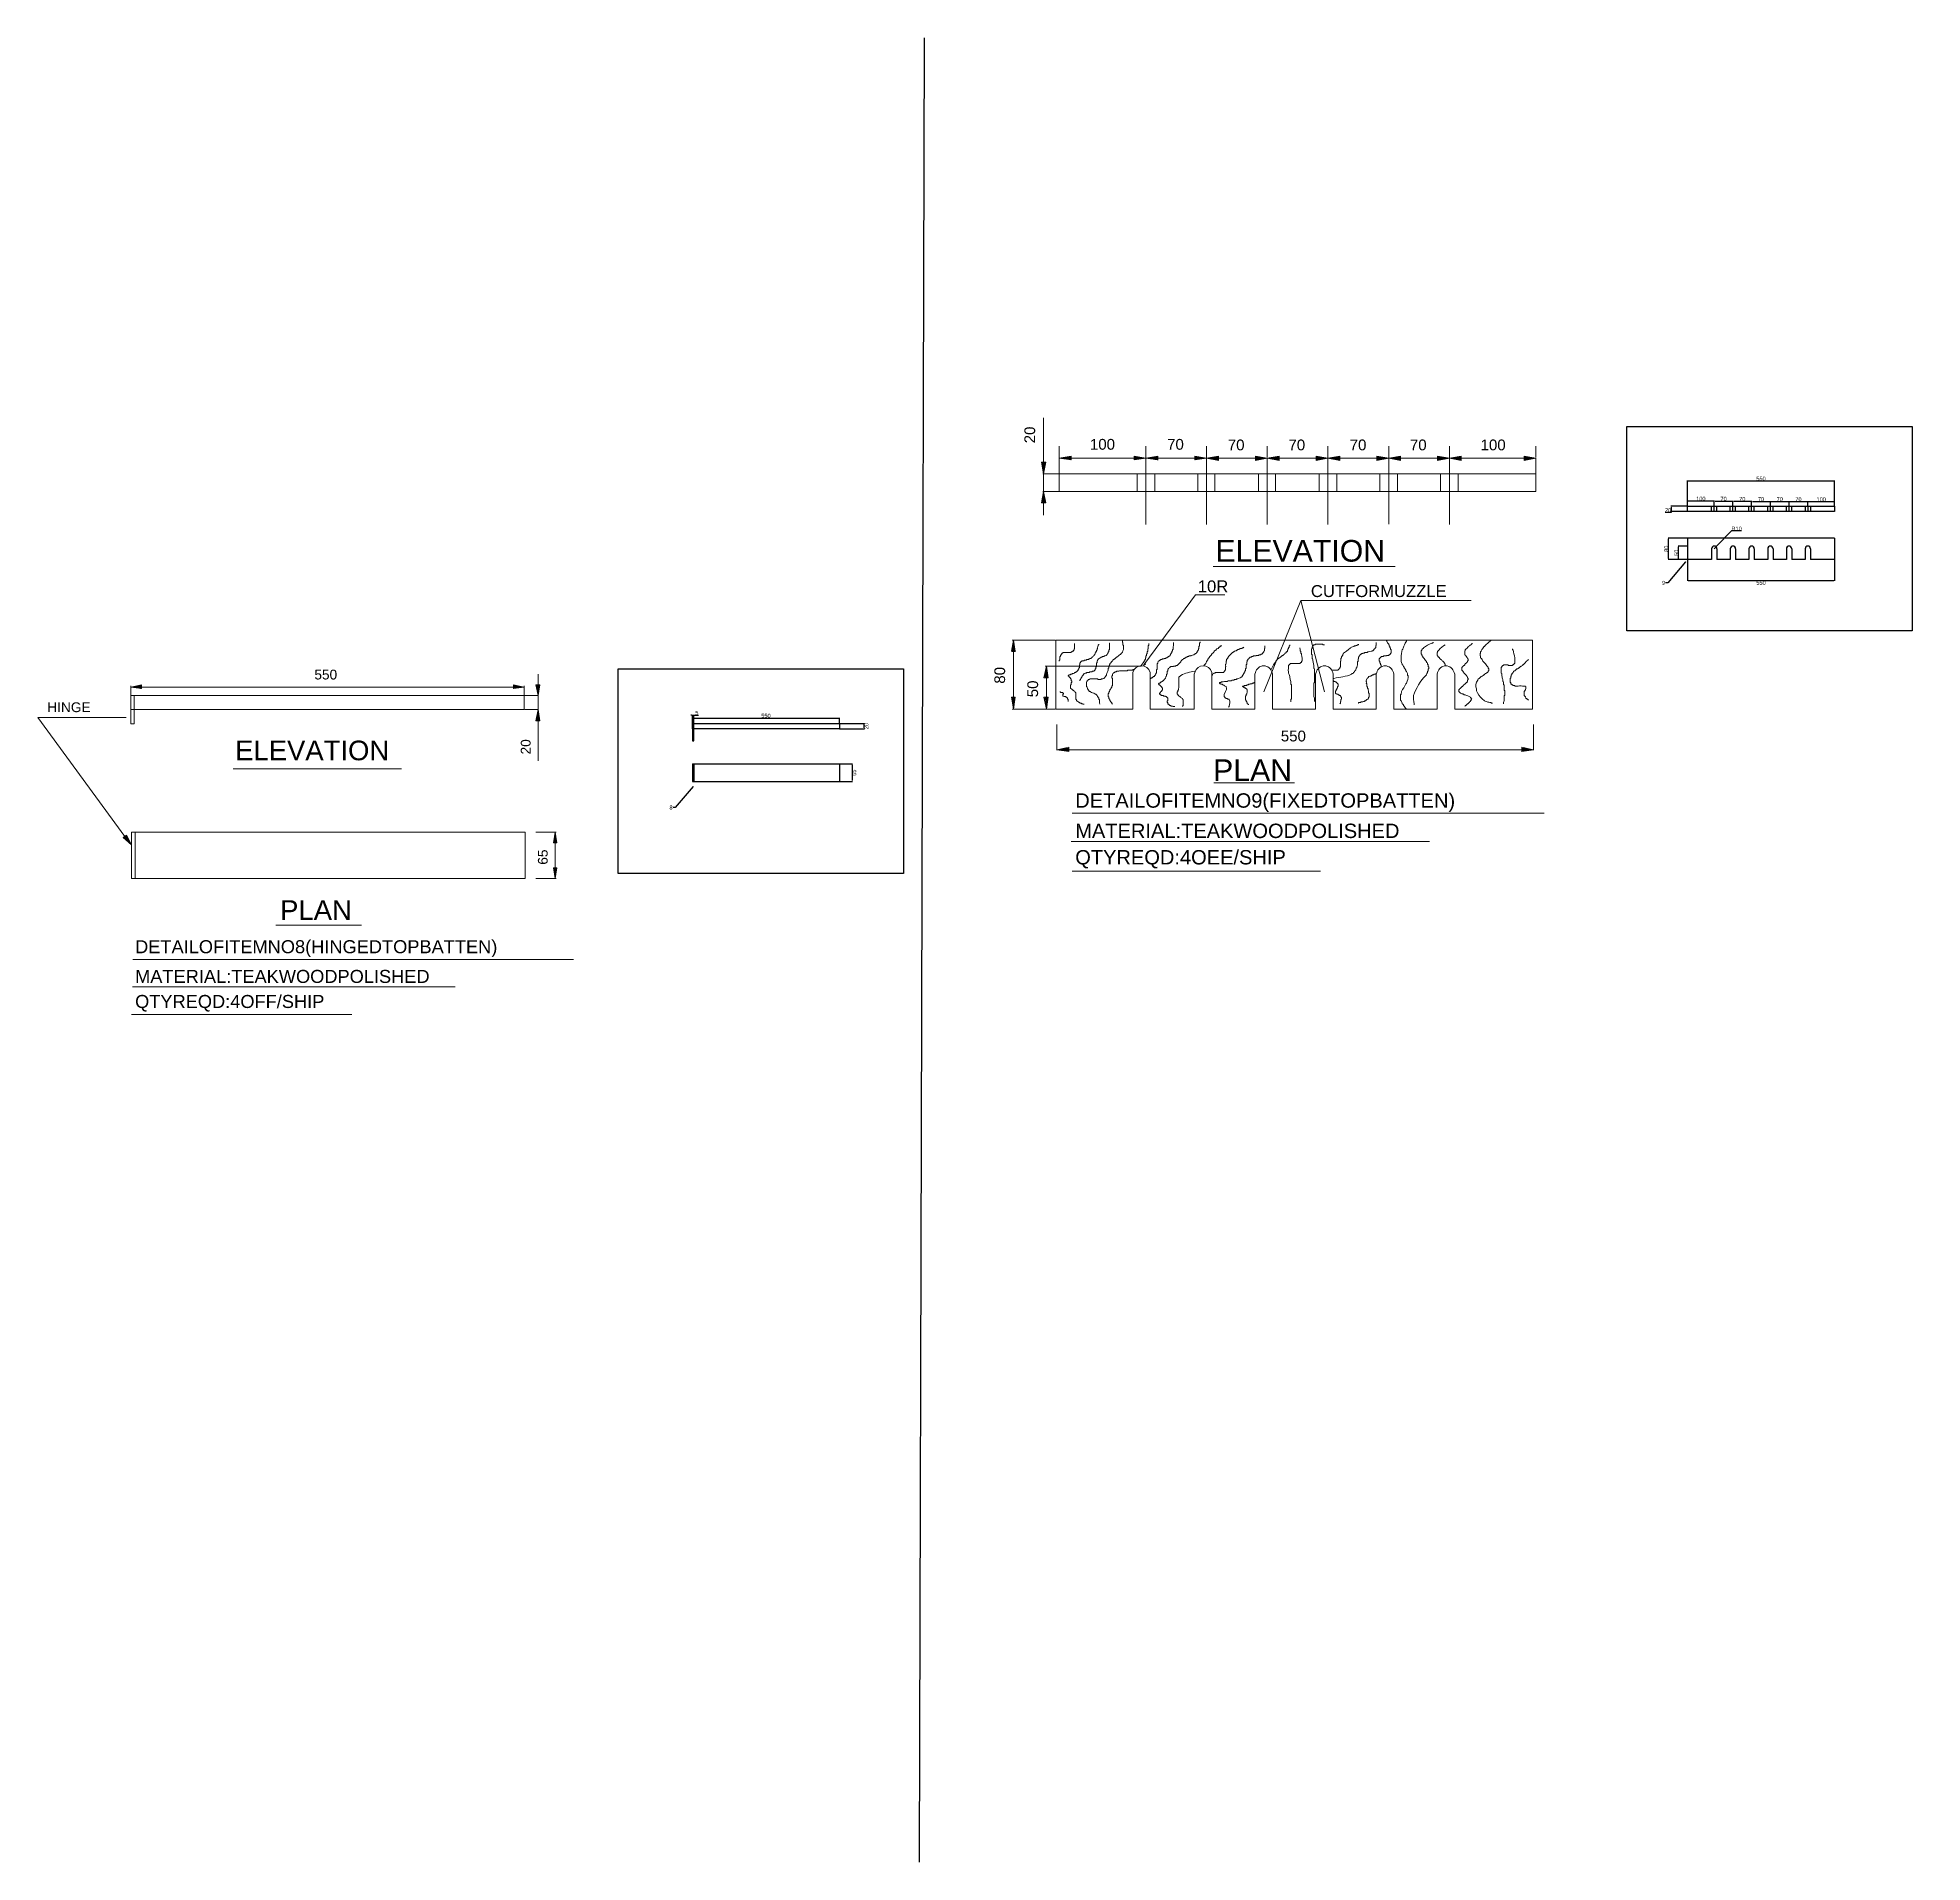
# Model space of a CAD drawing. Header units: millimetres. Extents: x -3009 to 55097, y -2803 to 5841.
# Drawn here: x -3009 to 4040, y -2359 to 4465 of the extents above; entities that cross this region are included whole.
import ezdxf
from ezdxf import colors
from ezdxf.entities.mleader import LeaderData, LeaderLine
from ezdxf.math import Vec2, Vec3

# ---------------------------------------------------------------- set-up
doc = ezdxf.new("R2010")
doc.units = ezdxf.units.MM
for name, color, linetype in [('DIM', 10, 'Continuous'), ('PDF2_Geometry', 7, 'Continuous'), ('PDF2_Solid Fills', 7, 'Continuous'), ('PDF2_Text', 7, 'Continuous')]:
    doc.layers.add(name, color=color, linetype=linetype)
doc.styles.add('PDF F1', font='arial.ttf')
doc.styles.get("Standard").update_dxf_attribs({"font": 'arial.ttf', "height": 15})
doc.dimstyles.new('DIM', dxfattribs={"dimtxt": 15, "dimasz": 3, "dimexe": 1.25, "dimexo": 0.625, "dimtad": 2, "dimtoh": 1, "dimdec": 0, "dimtxsty": 'Standard', "dimcen": 2.5, "dimclrd": 1, "dimclre": 4, "dimclrt": 1, "dimadec": 0, "dimazin": 0, "dimtfac": 1, "dimtdec": 0, "dimtmove": 0, "dimatfit": 3, "dimfxl": 1, "dimtfillclr": 4, "dimarcsym": 0})

msp = doc.modelspace()

# ---------------------------------------------------------------- texts
at = {"layer": 'PDF2_Text', "attachment_point": 4, "rotation": 90, "style": 'PDF F1'}
for s, insert, char_height in [('20', (702, 2948.3), 40.26), ('80', (589.6, 2049.2), 40.26), ('50', (713, 1998.5), 40.26), ('20', (-1183.2, 1784.6), 36.57), ('65', (-1119.2, 1372.2), 36.57)]:
    msp.add_mtext(s, dxfattribs=dict(at, insert=insert, char_height=char_height))
at = {"layer": 'PDF2_Text', "attachment_point": 4, "style": 'PDF F1'}
for s, insert, char_height in [('100', (926.7, 2944.1), 40.27), ('70', (1215.4, 2944.1), 40.27), ('70', (1442.4, 2941.9), 40.27), ('70', (1669.2, 2941.9), 40.27), ('70', (1898.3, 2941.9), 40.27), ('70', (2123.4, 2941.9), 40.27), ('100', (2387.7, 2941.9), 40.27), ('ELEVATION', (1396.2, 2545.6), 80.89), ('10R', (1330.1, 2412.9), 44.51), ('CUTFORMUZZLE', (1753.2, 2395.2), 44.508), ('550', (-1973.8, 2083), 36.57), ('HINGE', (-2972.6, 1960.9), 36.57), ('ELEVATION', (-2270, 1799.1), 73.47), ('550', (1640.7, 1853.2), 40.27), ('PLAN', (1387.4, 1725.8), 80.89), ('DETAILOFITEMNO9(FIXEDTOPBATTEN)', (871.8, 1604.3), 53.691), ('MATERIAL:TEAKWOODPOLISHED', (871.8, 1498.5), 53.691), ('QTYREQD:4OEE/SHIP', (871.8, 1392.7), 53.691), ('PLAN', (-2101.9, 1202.6), 73.47), ('DETAILOFITEMNO8(HINGEDTOPBATTEN)', (-2644.3, 1058.2), 48.767), ('MATERIAL:TEAKWOODPOLISHED', (-2644.3, 954.1), 48.767), ('QTYREQD:4OFF/SHIP', (-2644.3, 854), 48.767)]:
    msp.add_mtext(s, dxfattribs=dict(at, insert=insert, char_height=char_height))

# ---------------------------------------------------------------- blocks, each defined once
blk = doc.blocks.new('*D1')
at = {"layer": 'Defpoints', "color": 0, "transparency": 16777216}
for p in [(-9.9, 1900.7), (-9.9, 1880.7), (82.2, 1900.7)]:
    blk.add_point(p, dxfattribs=at)
at = {"layer": 'DIM', "color": 4, "lineweight": -2, "transparency": 16777216}
for p, q in [((-9.3, 1900.7), (83.5, 1900.7)), ((-9.3, 1880.7), (83.5, 1880.7))]:
    blk.add_line(p, q, dxfattribs=at)
at = {"layer": 'DIM', "color": 1, "lineweight": -2, "transparency": 16777216}
blk.add_line((82.2, 1883.7), (82.2, 1897.7), dxfattribs=at)
at = {"layer": 'DIM', "color": 1, "transparency": 16777216}
for points in [[(81.7, 1897.7), (82.7, 1897.7), (82.2, 1900.7)], [(81.7, 1883.7), (82.7, 1883.7), (82.2, 1880.7)]]:
    blk.add_solid(points, dxfattribs=at)
at = {"layer": 'DIM', "color": 1, "transparency": 16777216, "insert": (90.5, 1890.7), "char_height": 15, "attachment_point": 5, "rotation": 90}
blk.add_mtext('20', dxfattribs=at)
blk = doc.blocks.new('*D2')
at = {"layer": 'Defpoints', "color": 0, "transparency": 16777216}
for p in [(-554.9, 1931.6), (-559.9, 1900.7), (-554.9, 1900.7)]:
    blk.add_point(p, dxfattribs=at)
at = {"layer": 'DIM', "color": 1, "lineweight": -2, "transparency": 16777216}
for p, q in [((-562.9, 1931.6), (-565.9, 1931.6)), ((-559.9, 1931.6), (-554.9, 1931.6)), ((-551.9, 1931.6), (-537.7, 1931.6))]:
    blk.add_line(p, q, dxfattribs=at)
at = {"layer": 'DIM', "color": 4, "lineweight": -2, "transparency": 16777216}
for p, q in [((-559.9, 1901.4), (-559.9, 1932.8)), ((-554.9, 1901.4), (-554.9, 1932.8))]:
    blk.add_line(p, q, dxfattribs=at)
at = {"layer": 'DIM', "color": 1, "transparency": 16777216}
for points in [[(-562.9, 1932.1), (-562.9, 1931.1), (-559.9, 1931.6)], [(-551.9, 1932.1), (-551.9, 1931.1), (-554.9, 1931.6)]]:
    blk.add_solid(points, dxfattribs=at)
at = {"layer": 'DIM', "color": 1, "transparency": 16777216, "insert": (-543.3, 1939.8), "char_height": 15, "attachment_point": 5}
blk.add_mtext('5', dxfattribs=at)
blk = doc.blocks.new('*D3')
at = {"layer": 'Defpoints', "color": 0, "transparency": 16777216}
for p in [(-9.9, 1920.8), (-559.9, 1900.7), (-9.9, 1900.7)]:
    blk.add_point(p, dxfattribs=at)
at = {"layer": 'DIM', "color": 4, "lineweight": -2, "transparency": 16777216}
for p, q in [((-559.9, 1901.4), (-559.9, 1922.1)), ((-9.9, 1901.4), (-9.9, 1922.1))]:
    blk.add_line(p, q, dxfattribs=at)
at = {"layer": 'DIM', "color": 1, "lineweight": -2, "transparency": 16777216}
blk.add_line((-556.9, 1920.8), (-12.9, 1920.8), dxfattribs=at)
at = {"layer": 'DIM', "color": 1, "transparency": 16777216}
for points in [[(-556.9, 1921.3), (-556.9, 1920.3), (-559.9, 1920.8)], [(-12.9, 1921.3), (-12.9, 1920.3), (-9.9, 1920.8)]]:
    blk.add_solid(points, dxfattribs=at)
at = {"layer": 'DIM', "color": 1, "transparency": 16777216, "insert": (-284.9, 1929.1), "char_height": 15, "attachment_point": 5}
blk.add_mtext('550', dxfattribs=at)
blk = doc.blocks.new('*D4')
at = {"layer": 'Defpoints', "color": 0, "transparency": 16777216}
for p in [(-9.9, 1748.9), (-9.9, 1683.9), (36.9, 1683.9)]:
    blk.add_point(p, dxfattribs=at)
at = {"layer": 'DIM', "color": 4, "lineweight": -2, "transparency": 16777216}
for p, q in [((-9.3, 1748.9), (38.2, 1748.9)), ((-9.3, 1683.9), (38.2, 1683.9))]:
    blk.add_line(p, q, dxfattribs=at)
at = {"layer": 'DIM', "color": 1, "lineweight": -2, "transparency": 16777216}
blk.add_line((36.9, 1745.9), (36.9, 1686.9), dxfattribs=at)
at = {"layer": 'DIM', "color": 1, "transparency": 16777216}
for points in [[(36.4, 1745.9), (37.4, 1745.9), (36.9, 1748.9)], [(36.4, 1686.9), (37.4, 1686.9), (36.9, 1683.9)]]:
    blk.add_solid(points, dxfattribs=at)
at = {"layer": 'DIM', "color": 1, "transparency": 16777216, "insert": (45.2, 1716.4), "char_height": 15, "attachment_point": 5, "rotation": 90}
blk.add_mtext('65', dxfattribs=at)
blk = doc.blocks.new('*D5')
at = {"layer": 'Defpoints', "color": 0, "transparency": 16777216}
for p in [(3100.5, 2693), (3161.6, 2713), (3161.6, 2693)]:
    blk.add_point(p, dxfattribs=at)
at = {"layer": 'DIM', "color": 1, "lineweight": -2, "transparency": 16777216}
for p, q in [((3100.5, 2690), (3078.2, 2690)), ((3100.5, 2710), (3100.5, 2696)), ((3100.5, 2693), (3100.5, 2690))]:
    blk.add_line(p, q, dxfattribs=at)
at = {"layer": 'DIM', "color": 4, "lineweight": -2, "transparency": 16777216}
for p, q in [((3160.9, 2713), (3099.3, 2713)), ((3160.9, 2693), (3099.3, 2693))]:
    blk.add_line(p, q, dxfattribs=at)
at = {"layer": 'DIM', "color": 1, "transparency": 16777216}
for points in [[(3100, 2710), (3101, 2710), (3100.5, 2713)], [(3100, 2696), (3101, 2696), (3100.5, 2693)]]:
    blk.add_solid(points, dxfattribs=at)
at = {"layer": 'DIM', "color": 1, "transparency": 16777216, "insert": (3089, 2698.2), "char_height": 15, "attachment_point": 5}
blk.add_mtext('20', dxfattribs=at)
blk = doc.blocks.new('*D6')
at = {"layer": 'Defpoints', "color": 0, "transparency": 16777216}
for p in [(3711.6, 2807.4), (3161.6, 2713), (3711.6, 2713)]:
    blk.add_point(p, dxfattribs=at)
at = {"layer": 'DIM', "color": 4, "lineweight": -2, "transparency": 16777216}
for p, q in [((3161.6, 2713.6), (3161.6, 2808.7)), ((3711.6, 2713.6), (3711.6, 2808.7))]:
    blk.add_line(p, q, dxfattribs=at)
at = {"layer": 'DIM', "color": 1, "lineweight": -2, "transparency": 16777216}
blk.add_line((3164.6, 2807.4), (3708.6, 2807.4), dxfattribs=at)
at = {"layer": 'DIM', "color": 1, "transparency": 16777216}
for points in [[(3164.6, 2807.9), (3164.6, 2806.9), (3161.6, 2807.4)], [(3708.6, 2807.9), (3708.6, 2806.9), (3711.6, 2807.4)]]:
    blk.add_solid(points, dxfattribs=at)
at = {"layer": 'DIM', "color": 1, "transparency": 16777216, "insert": (3436.6, 2815.7), "char_height": 15, "attachment_point": 5}
blk.add_mtext('550', dxfattribs=at)
blk = doc.blocks.new('*D7')
at = {"layer": 'Defpoints', "color": 0, "transparency": 16777216}
for p in [(3161.6, 2713), (3261.6, 2732.6), (3261.6, 2713)]:
    blk.add_point(p, dxfattribs=at)
at = {"layer": 'DIM', "color": 4, "lineweight": -2, "transparency": 16777216}
for p, q in [((3161.6, 2713.6), (3161.6, 2733.9)), ((3261.6, 2713.6), (3261.6, 2733.9))]:
    blk.add_line(p, q, dxfattribs=at)
at = {"layer": 'DIM', "color": 1, "lineweight": -2, "transparency": 16777216}
blk.add_line((3164.6, 2732.6), (3258.6, 2732.6), dxfattribs=at)
at = {"layer": 'DIM', "color": 1, "transparency": 16777216}
for points in [[(3164.6, 2733.1), (3164.6, 2732.1), (3161.6, 2732.6)], [(3258.6, 2733.1), (3258.6, 2732.1), (3261.6, 2732.6)]]:
    blk.add_solid(points, dxfattribs=at)
at = {"layer": 'DIM', "color": 1, "transparency": 16777216, "insert": (3211.6, 2740.9), "char_height": 15, "attachment_point": 5}
blk.add_mtext('100', dxfattribs=at)
blk = doc.blocks.new('*D8')
at = {"layer": 'Defpoints', "color": 0, "transparency": 16777216}
for p in [(3261.6, 2713), (3331.6, 2732.3), (3331.6, 2713)]:
    blk.add_point(p, dxfattribs=at)
at = {"layer": 'DIM', "color": 4, "lineweight": -2, "transparency": 16777216}
for p, q in [((3261.6, 2713.6), (3261.6, 2733.5)), ((3331.6, 2713.6), (3331.6, 2733.5))]:
    blk.add_line(p, q, dxfattribs=at)
at = {"layer": 'DIM', "color": 1, "lineweight": -2, "transparency": 16777216}
blk.add_line((3264.6, 2732.3), (3328.6, 2732.3), dxfattribs=at)
at = {"layer": 'DIM', "color": 1, "transparency": 16777216}
for points in [[(3264.6, 2732.8), (3264.6, 2731.8), (3261.6, 2732.3)], [(3328.6, 2732.8), (3328.6, 2731.8), (3331.6, 2732.3)]]:
    blk.add_solid(points, dxfattribs=at)
at = {"layer": 'DIM', "color": 1, "transparency": 16777216, "insert": (3296.6, 2740.5), "char_height": 15, "attachment_point": 5}
blk.add_mtext('70', dxfattribs=at)
blk = doc.blocks.new('*D9')
at = {"layer": 'Defpoints', "color": 0, "transparency": 16777216}
for p in [(3331.6, 2713), (3401.6, 2731.7), (3401.6, 2713)]:
    blk.add_point(p, dxfattribs=at)
at = {"layer": 'DIM', "color": 4, "lineweight": -2, "transparency": 16777216}
for p, q in [((3331.6, 2713.6), (3331.6, 2732.9)), ((3401.6, 2713.6), (3401.6, 2732.9))]:
    blk.add_line(p, q, dxfattribs=at)
at = {"layer": 'DIM', "color": 1, "lineweight": -2, "transparency": 16777216}
blk.add_line((3334.6, 2731.7), (3398.6, 2731.7), dxfattribs=at)
at = {"layer": 'DIM', "color": 1, "transparency": 16777216}
for points in [[(3334.6, 2732.2), (3334.6, 2731.2), (3331.6, 2731.7)], [(3398.6, 2732.2), (3398.6, 2731.2), (3401.6, 2731.7)]]:
    blk.add_solid(points, dxfattribs=at)
at = {"layer": 'DIM', "color": 1, "transparency": 16777216, "insert": (3366.6, 2740), "char_height": 15, "attachment_point": 5}
blk.add_mtext('70', dxfattribs=at)
blk = doc.blocks.new('*D10')
at = {"layer": 'Defpoints', "color": 0, "transparency": 16777216}
for p in [(3401.6, 2713), (3471.6, 2731.2), (3471.6, 2713)]:
    blk.add_point(p, dxfattribs=at)
at = {"layer": 'DIM', "color": 4, "lineweight": -2, "transparency": 16777216}
for p, q in [((3401.6, 2713.6), (3401.6, 2732.4)), ((3471.6, 2713.6), (3471.6, 2732.4))]:
    blk.add_line(p, q, dxfattribs=at)
at = {"layer": 'DIM', "color": 1, "lineweight": -2, "transparency": 16777216}
blk.add_line((3404.6, 2731.2), (3468.6, 2731.2), dxfattribs=at)
at = {"layer": 'DIM', "color": 1, "transparency": 16777216}
for points in [[(3404.6, 2731.7), (3404.6, 2730.7), (3401.6, 2731.2)], [(3468.6, 2731.7), (3468.6, 2730.7), (3471.6, 2731.2)]]:
    blk.add_solid(points, dxfattribs=at)
at = {"layer": 'DIM', "color": 1, "transparency": 16777216, "insert": (3436.6, 2739.4), "char_height": 15, "attachment_point": 5}
blk.add_mtext('70', dxfattribs=at)
blk = doc.blocks.new('*D11')
at = {"layer": 'Defpoints', "color": 0, "transparency": 16777216}
for p in [(3471.6, 2713), (3541.6, 2730.9), (3541.6, 2713)]:
    blk.add_point(p, dxfattribs=at)
at = {"layer": 'DIM', "color": 4, "lineweight": -2, "transparency": 16777216}
for p, q in [((3471.6, 2713.6), (3471.6, 2732.1)), ((3541.6, 2713.6), (3541.6, 2732.1))]:
    blk.add_line(p, q, dxfattribs=at)
at = {"layer": 'DIM', "color": 1, "lineweight": -2, "transparency": 16777216}
blk.add_line((3474.6, 2730.9), (3538.6, 2730.9), dxfattribs=at)
at = {"layer": 'DIM', "color": 1, "transparency": 16777216}
for points in [[(3474.6, 2731.4), (3474.6, 2730.4), (3471.6, 2730.9)], [(3538.6, 2731.4), (3538.6, 2730.4), (3541.6, 2730.9)]]:
    blk.add_solid(points, dxfattribs=at)
at = {"layer": 'DIM', "color": 1, "transparency": 16777216, "insert": (3506.6, 2739.2), "char_height": 15, "attachment_point": 5}
blk.add_mtext('70', dxfattribs=at)
blk = doc.blocks.new('*D12')
at = {"layer": 'Defpoints', "color": 0, "transparency": 16777216}
for p in [(3541.6, 2713), (3611.6, 2730.4), (3611.6, 2713)]:
    blk.add_point(p, dxfattribs=at)
at = {"layer": 'DIM', "color": 4, "lineweight": -2, "transparency": 16777216}
for p, q in [((3541.6, 2713.6), (3541.6, 2731.6)), ((3611.6, 2713.6), (3611.6, 2731.6))]:
    blk.add_line(p, q, dxfattribs=at)
at = {"layer": 'DIM', "color": 1, "lineweight": -2, "transparency": 16777216}
blk.add_line((3544.6, 2730.4), (3608.6, 2730.4), dxfattribs=at)
at = {"layer": 'DIM', "color": 1, "transparency": 16777216}
for points in [[(3544.6, 2730.9), (3544.6, 2729.9), (3541.6, 2730.4)], [(3608.6, 2730.9), (3608.6, 2729.9), (3611.6, 2730.4)]]:
    blk.add_solid(points, dxfattribs=at)
at = {"layer": 'DIM', "color": 1, "transparency": 16777216, "insert": (3576.6, 2738.6), "char_height": 15, "attachment_point": 5}
blk.add_mtext('70', dxfattribs=at)
blk = doc.blocks.new('*D13')
at = {"layer": 'Defpoints', "color": 0, "transparency": 16777216}
for p in [(3611.6, 2713), (3711.6, 2730.1), (3711.6, 2713)]:
    blk.add_point(p, dxfattribs=at)
at = {"layer": 'DIM', "color": 4, "lineweight": -2, "transparency": 16777216}
for p, q in [((3611.6, 2713.6), (3611.6, 2731.3)), ((3711.6, 2713.6), (3711.6, 2731.3))]:
    blk.add_line(p, q, dxfattribs=at)
at = {"layer": 'DIM', "color": 1, "lineweight": -2, "transparency": 16777216}
blk.add_line((3614.6, 2730.1), (3708.6, 2730.1), dxfattribs=at)
at = {"layer": 'DIM', "color": 1, "transparency": 16777216}
for points in [[(3614.6, 2730.6), (3614.6, 2729.6), (3611.6, 2730.1)], [(3708.6, 2730.6), (3708.6, 2729.6), (3711.6, 2730.1)]]:
    blk.add_solid(points, dxfattribs=at)
at = {"layer": 'DIM', "color": 1, "transparency": 16777216, "insert": (3661.6, 2738.4), "char_height": 15, "attachment_point": 5}
blk.add_mtext('100', dxfattribs=at)
blk = doc.blocks.new('*D14')
at = {"layer": 'Defpoints', "color": 0, "transparency": 16777216}
for p in [(3090.2, 2594), (3161.6, 2594), (3161.6, 2514)]:
    blk.add_point(p, dxfattribs=at)
at = {"layer": 'DIM', "color": 4, "lineweight": -2, "transparency": 16777216}
for p, q in [((3160.9, 2594), (3089, 2594)), ((3160.9, 2514), (3089, 2514))]:
    blk.add_line(p, q, dxfattribs=at)
at = {"layer": 'DIM', "color": 1, "lineweight": -2, "transparency": 16777216}
blk.add_line((3090.2, 2517), (3090.2, 2591), dxfattribs=at)
at = {"layer": 'DIM', "color": 1, "transparency": 16777216}
for points in [[(3089.7, 2591), (3090.7, 2591), (3090.2, 2594)], [(3089.7, 2517), (3090.7, 2517), (3090.2, 2514)]]:
    blk.add_solid(points, dxfattribs=at)
at = {"layer": 'DIM', "color": 1, "transparency": 16777216, "insert": (3082, 2554), "char_height": 15, "attachment_point": 5, "rotation": 90}
blk.add_mtext('80', dxfattribs=at)
blk = doc.blocks.new('*D15')
at = {"layer": 'Defpoints', "color": 0, "transparency": 16777216}
for p in [(3128.4, 2564), (3161.6, 2564), (3161.6, 2514)]:
    blk.add_point(p, dxfattribs=at)
at = {"layer": 'DIM', "color": 4, "lineweight": -2, "transparency": 16777216}
for p, q in [((3160.9, 2564), (3127.1, 2564)), ((3160.9, 2514), (3127.1, 2514))]:
    blk.add_line(p, q, dxfattribs=at)
at = {"layer": 'DIM', "color": 1, "lineweight": -2, "transparency": 16777216}
blk.add_line((3128.4, 2517), (3128.4, 2561), dxfattribs=at)
at = {"layer": 'DIM', "color": 1, "transparency": 16777216}
for points in [[(3127.9, 2561), (3128.9, 2561), (3128.4, 2564)], [(3127.9, 2517), (3128.9, 2517), (3128.4, 2514)]]:
    blk.add_solid(points, dxfattribs=at)
at = {"layer": 'DIM', "color": 1, "transparency": 16777216, "insert": (3120.1, 2539), "char_height": 15, "attachment_point": 5, "rotation": 90}
blk.add_mtext('50', dxfattribs=at)
blk = doc.blocks.new('*D16')
at = {"layer": 'Defpoints', "color": 0, "transparency": 16777216}
for p in [(3161.6, 2514), (3711.6, 2514), (3711.6, 2434.6)]:
    blk.add_point(p, dxfattribs=at)
at = {"layer": 'DIM', "color": 4, "lineweight": -2, "transparency": 16777216}
for p, q in [((3161.6, 2513.4), (3161.6, 2433.4)), ((3711.6, 2513.4), (3711.6, 2433.4))]:
    blk.add_line(p, q, dxfattribs=at)
at = {"layer": 'DIM', "color": 1, "lineweight": -2, "transparency": 16777216}
blk.add_line((3164.6, 2434.6), (3708.6, 2434.6), dxfattribs=at)
at = {"layer": 'DIM', "color": 1, "transparency": 16777216}
for points in [[(3164.6, 2435.1), (3164.6, 2434.1), (3161.6, 2434.6)], [(3708.6, 2435.1), (3708.6, 2434.1), (3711.6, 2434.6)]]:
    blk.add_solid(points, dxfattribs=at)
at = {"layer": 'DIM', "color": 1, "transparency": 16777216, "insert": (3436.6, 2426.3), "char_height": 15, "attachment_point": 5}
blk.add_mtext('550', dxfattribs=at)
blk = doc.blocks.new('*D17')
at = {"layer": 'Defpoints', "color": 0, "transparency": 16777216}
for p in [(3261.6, 2554), (3268.6, 2561.2)]:
    blk.add_point(p, dxfattribs=at)
at = {"layer": 'DIM', "color": 1, "lineweight": -2, "transparency": 16777216}
for p, q in [((3326.8, 2620.4), (3270.7, 2563.3)), ((3363.2, 2620.4), (3326.8, 2620.4)), ((3261.6, 2554), (3268.6, 2561.2))]:
    blk.add_line(p, q, dxfattribs=at)
at = {"layer": 'DIM', "color": 1, "transparency": 16777216}
blk.add_solid([(3270.3, 2563.7), (3271, 2563), (3268.6, 2561.2)], dxfattribs=at)
at = {"layer": 'DIM', "color": 1, "transparency": 16777216, "insert": (3345.3, 2628.7), "char_height": 15, "attachment_point": 5}
blk.add_mtext('R10', dxfattribs=at)

# ---------------------------------------------------------------- dimensions: what is measured, and where the dimension line sits
at = {"layer": 'DIM'}
for base, p1, p2, picture, middle in [((3711.6, 2807.4), (3161.6, 2713), (3711.6, 2713), '*D6', (3436.6, 2815.7)), ((3261.6, 2732.6), (3161.6, 2713), (3261.6, 2713), '*D7', (3211.6, 2740.9)), ((3331.6, 2732.3), (3261.6, 2713), (3331.6, 2713), '*D8', (3296.6, 2740.5)), ((3401.6, 2731.7), (3331.6, 2713), (3401.6, 2713), '*D9', (3366.6, 2740)), ((3471.6, 2731.2), (3401.6, 2713), (3471.6, 2713), '*D10', (3436.6, 2739.4)), ((3541.6, 2730.9), (3471.6, 2713), (3541.6, 2713), '*D11', (3506.6, 2739.2)), ((3611.6, 2730.4), (3541.6, 2713), (3611.6, 2713), '*D12', (3576.6, 2738.6)), ((3711.6, 2730.1), (3611.6, 2713), (3711.6, 2713), '*D13', (3661.6, 2738.4)), ((3711.6, 2434.6), (3161.6, 2514), (3711.6, 2514), '*D16', (3436.6, 2426.3)), ((-554.9, 1931.6), (-559.9, 1900.7), (-554.9, 1900.7), '*D2', (-543.3, 1939.8)), ((-9.9, 1920.8), (-559.9, 1900.7), (-9.9, 1900.7), '*D3', (-284.9, 1929.1))]:
    dim = msp.add_linear_dim(base=base, p1=p1, p2=p2, dimstyle='DIM', dxfattribs=at)
    dim.commit()
    dim.dimension.update_dxf_attribs({"geometry": picture, "text_midpoint": middle})
for base, p1, p2, picture, middle in [((3100.5, 2693), (3161.6, 2713), (3161.6, 2693), '*D5', (3089, 2698.2)), ((3090.2, 2594), (3161.6, 2514), (3161.6, 2594), '*D14', (3082, 2554)), ((3128.4, 2564), (3161.6, 2514), (3161.6, 2564), '*D15', (3120.1, 2539)), ((36.9, 1683.9), (-9.9, 1748.9), (-9.9, 1683.9), '*D4', (45.2, 1716.4))]:
    dim = msp.add_linear_dim(base=base, p1=p1, p2=p2, angle=90, dimstyle='DIM', dxfattribs=at)
    dim.commit()
    dim.dimension.update_dxf_attribs({"geometry": picture, "text_midpoint": middle})
dim = msp.add_radius_dim(center=(3261.6, 2554), mpoint=(3268.6, 2561.2), dimstyle='DIM', dxfattribs=at)
dim.commit()
dim.dimension.update_dxf_attribs({"geometry": '*D17', "text_midpoint": (3345.3, 2620.4), "dimtype": 164})
dim = msp.add_linear_dim(base=(82.2, 1900.7), p1=(-9.9, 1880.7), p2=(-9.9, 1900.7), angle=90, dimstyle='DIM', dxfattribs=at)
dim.commit()
dim.dimension.update_dxf_attribs({"geometry": '*D1', "text_midpoint": (82.2, 1890.7), "dimtype": 160})

# ---------------------------------------------------------------- hatches: boundary and pattern name
at = {"layer": 'PDF2_Solid Fills', "transparency": 33554559}
for points in [[(836.5, 2888.8), (856.3, 2884.9), (856.3, 2899.9), (849.7, 2899.9), (840.9, 2897.6), (832.1, 2895.4), (812.2, 2893.2), (816.7, 2891)], [(1107.5, 2897.6), (1094.3, 2899.9), (1092.1, 2899.9), (1092.1, 2885.2), (1096.5, 2886.6), (1123, 2891), (1138.4, 2893.2)], [(1167, 2886.6), (1182.5, 2884.4), (1182.5, 2899.9), (1178.1, 2899.9), (1164.8, 2897.6), (1149.4, 2895.4), (1136.2, 2893.2), (1149.4, 2891), (1164.8, 2888.8)], [(1319.1, 2884.4), (1323.5, 2886.6), (1354.4, 2891), (1363.2, 2892.8), (1363.2, 2893.5), (1345.5, 2895.4), (1330.1, 2897.6), (1323.5, 2899.9), (1319.1, 2899.9)], [(1396.2, 2886.6), (1409.4, 2884.4), (1409.4, 2899.9), (1405, 2899.9), (1400.6, 2897.6), (1385.2, 2895.4), (1363.2, 2893.2), (1376.4, 2891), (1378.6, 2888.8)], [(1546.1, 2884.4), (1568.1, 2888.8), (1587.9, 2891), (1590.2, 2892.1), (1590.2, 2893.5), (1570.3, 2895.4), (1559.3, 2897.6), (1550.5, 2899.9), (1546.1, 2899.9)], [(1605.6, 2888.8), (1636.4, 2884.4), (1636.4, 2899.9), (1632, 2899.9), (1627.6, 2897.6), (1612.2, 2895.4), (1590.2, 2893.2), (1603.4, 2891)], [(1773.1, 2884.4), (1795.1, 2888.8), (1814.9, 2891), (1817.1, 2892.1), (1817.1, 2893.5), (1797.3, 2895.4), (1786.3, 2897.6), (1777.5, 2899.9), (1773.1, 2899.9)], [(1832.6, 2888.8), (1863.4, 2884.4), (1863.4, 2899.9), (1859, 2899.9), (1854.6, 2897.6), (1839.2, 2895.4), (1817.1, 2893.2), (1830.4, 2891)], [(2013.3, 2897.6), (2004.4, 2899.9), (2000, 2899.9), (2000, 2884.4), (2022.1, 2888.8), (2041.9, 2891), (2044.1, 2893.2), (2024.3, 2895.4)], [(2086, 2899.9), (2081.6, 2897.6), (2066.2, 2895.4), (2044.1, 2893.4), (2044.1, 2892.9), (2057.3, 2891), (2059.5, 2888.8), (2090.4, 2884.4), (2090.4, 2899.9)], [(2240.2, 2897.6), (2231.4, 2899.9), (2227, 2899.9), (2227, 2884.4), (2249.1, 2888.8), (2268.9, 2891), (2271.1, 2893.2), (2251.3, 2895.4)], [(2313, 2899.9), (2308.6, 2897.6), (2293.1, 2895.4), (2271.1, 2893.4), (2271.1, 2892.9), (2284.3, 2891), (2286.5, 2888.8), (2317.4, 2884.4), (2317.4, 2899.9)], [(2581.8, 2895.4), (2555.4, 2899.9), (2551, 2899.9), (2551, 2884.4), (2564.2, 2886.6), (2579.6, 2888.8), (2581.8, 2891), (2597.2, 2893.2)], [(746.1, 2873.4), (748.3, 2873.4), (748.3, 2860.2), (750.5, 2860.2), (750.5, 2849.2), (752.7, 2849.2), (752.7, 2835.9), (754.9, 2835.9), (754.9, 2833.7), (755.1, 2833.7), (757.2, 2855.8), (759.4, 2864.6), (761.6, 2877.8), (746.1, 2877.8)], [(761.6, 2730.2), (759.4, 2730.2), (759.4, 2743.4), (757.2, 2743.4), (757.2, 2756.6), (754.9, 2756.6), (754.9, 2765.4), (752.7, 2765.4), (750.5, 2752.2), (746.1, 2725.8), (761.6, 2723.6)], [(649.2, 2172.6), (647, 2172.6), (647, 2185.9), (644.8, 2185.9), (644.8, 2199.1), (642.6, 2199.1), (642.6, 2212.3), (640.4, 2212.3), (638.2, 2196.9), (635.9, 2183.6), (633.7, 2172.6), (633.7, 2168.2), (649.2, 2168.2)], [(1136.2, 2121.9), (1134, 2124.1), (1131.8, 2124.1), (1131.8, 2117.5)], [(-1131.1, 2040.8), (-1129.8, 2044.8), (-1143.1, 2044.8), (-1143.1, 2036.8), (-1141.1, 2036.8), (-1141.1, 2024.8), (-1139.1, 2024.8), (-1139.1, 2012.8), (-1137.1, 2012.8), (-1137.1, 2002.8), (-1135.1, 2020.8), (-1133.1, 2032.8)], [(766, 2097.7), (766, 2110.9), (763.8, 2110.9), (761.6, 2099.9), (759.4, 2088.9), (757.2, 2080.1), (757.2, 2073.2), (772.6, 2071.3), (772.6, 2075.7), (770.4, 2075.7), (770.4, 2084.5), (768.2, 2084.5), (768.2, 2097.7)], [(-2628.3, 2030.8), (-2620.3, 2028.8), (-2620.3, 2042.8), (-2630.3, 2042.8), (-2642.3, 2040.8), (-2648.3, 2038.8), (-2656.3, 2036.8), (-2642.3, 2034.8), (-2638.3, 2032.8)], [(-1229.2, 2028.8), (-1225.2, 2030.8), (-1209.2, 2032.8), (-1207.2, 2034.8), (-1189.1, 2036.6), (-1189.1, 2037.2), (-1217.2, 2042.8), (-1229.2, 2042.8)], [(647, 1994.1), (649.2, 1998.5), (633.7, 1998.5), (633.7, 1991.9), (635.9, 1991.9), (635.9, 1978.7), (638.2, 1978.7), (638.2, 1965.5), (640.4, 1965.5), (640.4, 1952.3), (642.6, 1967.7)], [(768.2, 1983.1), (770.4, 1994.1), (770.4, 1998.5), (754.9, 1998.5), (757.2, 1996.3), (757.2, 1987.5), (759.4, 1987.5), (759.4, 1976.5), (761.6, 1976.5), (761.6, 1963.3), (763.8, 1963.3), (763.8, 1952.3), (766, 1969.9)], [(-1135.1, 1934.7), (-1135.1, 1948.7), (-1137.1, 1948.7), (-1139.1, 1936.7), (-1141.1, 1926.7), (-1143.1, 1918.7), (-1143.1, 1912.4), (-1129.1, 1910.7), (-1129.1, 1914.7), (-1131.1, 1914.7), (-1131.1, 1922.7), (-1133.1, 1922.7), (-1133.1, 1934.7)], [(836.5, 1809), (823.3, 1806.8), (816.7, 1804.6), (803.4, 1802.7), (803.4, 1802), (812.2, 1800.2), (834.3, 1798), (845.3, 1795.8), (847.5, 1793.6), (847.5, 1809)], [(2559.8, 1806.8), (2551, 1809), (2539.9, 1809), (2539.9, 1793.6), (2548.8, 1795.8), (2555.4, 1798), (2570.8, 1800.2), (2584, 1802.4), (2573, 1804.6)], [(-1071, 1478.3), (-1071, 1490.4), (-1073, 1490.4), (-1075, 1478.3), (-1077.1, 1466.3), (-1079.1, 1456.3), (-1079.1, 1454.3), (-1065, 1454.3), (-1065, 1456.3), (-1067, 1456.3), (-1067, 1466.3), (-1069, 1466.3), (-1069, 1478.3)], [(-1067, 1356.2), (-1065, 1360.2), (-1079.1, 1360.2), (-1079.1, 1356.2), (-1077.1, 1356.2), (-1077.1, 1344.2), (-1075, 1344.2), (-1075, 1328.2), (-1073, 1328.2), (-1073, 1318.2), (-1071, 1334.2), (-1069, 1348.2)]]:
    msp.add_hatch(color=256, dxfattribs=at).paths.add_polyline_path(points)
h = msp.add_hatch(color=256, dxfattribs=at)
h.paths.add_polyline_path([(-2674.3, 1476.3), (-2674.3, 1480.3), (-2678.3, 1480.3), (-2682.3, 1476.3), (-2688.3, 1474.3), (-2686.3, 1472.3), (-2682.3, 1470.3), (-2672.3, 1460.3), (-2672.3, 1456.3), (-2668.3, 1456.3), (-2660.3, 1448.3), (-2660.3, 1452.3), (-2662.3, 1452.3), (-2662.3, 1456.3), (-2664.3, 1456.3), (-2664.3, 1460.3), (-2666.3, 1460.3), (-2666.3, 1464.3), (-2668.3, 1464.3), (-2668.3, 1468.3), (-2670.3, 1468.3), (-2670.3, 1472.3), (-2672.3, 1472.3), (-2672.3, 1476.3)])
h.paths.add_polyline_path([(-2660.3, 1448.3), (-2658.3, 1446.3), (-2658.3, 1448.3)])

# ---------------------------------------------------------------- linework, layer by layer
for p, q in [((306.9, 4465.2), (288.7, -2358.7)), ((3161.6, 2713), (3711.6, 2713)), ((3161.6, 2693), (3161.6, 2713)), ((3711.6, 2693), (3161.6, 2693)), ((3251.6, 2693), (3251.6, 2713)), ((3261.6, 2693), (3261.6, 2713)), ((3271.5, 2693), (3271.5, 2713)), ((3321.6, 2693), (3321.6, 2713)), ((3331.6, 2693), (3331.6, 2713)), ((3341.2, 2693), (3341.2, 2713)), ((3391.6, 2693), (3391.6, 2713)), ((3401.6, 2693), (3401.6, 2713)), ((3411.3, 2693), (3411.3, 2713)), ((3461.6, 2693), (3461.6, 2713)), ((3471.6, 2693), (3471.6, 2713)), ((3481.6, 2693), (3481.6, 2713)), ((3531.7, 2693), (3531.7, 2713)), ((3541.6, 2693), (3541.6, 2713)), ((3551.5, 2693), (3551.5, 2713)), ((3601.6, 2713), (3601.6, 2693)), ((3611.6, 2713), (3611.6, 2693)), ((3621.6, 2713), (3621.6, 2693)), ((3711.6, 2713), (3711.6, 2693)), ((3711.6, 2594), (3161.6, 2594)), ((3161.6, 2594), (3161.6, 2514)), ((3251.6, 2554), (3251.6, 2514)), ((3271.6, 2554), (3271.6, 2514)), ((3321.6, 2554), (3321.6, 2514)), ((3341.6, 2554), (3341.6, 2514)), ((3391.6, 2554), (3391.6, 2514)), ((3411.6, 2554), (3411.6, 2514)), ((3461.6, 2554), (3461.6, 2514)), ((3481.6, 2554), (3481.6, 2514)), ((3531.6, 2554), (3531.6, 2514)), ((3551.6, 2554), (3551.6, 2514)), ((3601.6, 2554), (3601.6, 2514)), ((3621.6, 2554), (3621.6, 2514)), ((3711.6, 2594), (3711.6, 2514)), ((3251.6, 2514), (3161.6, 2514)), ((3321.6, 2514), (3271.6, 2514)), ((3391.6, 2514), (3341.6, 2514)), ((3461.6, 2514), (3411.6, 2514)), ((3531.6, 2514), (3481.6, 2514)), ((3601.6, 2514), (3551.6, 2514)), ((3711.6, 2514), (3621.6, 2514)), ((-559.9, 1900.7), (-9.9, 1900.7)), ((-559.9, 1880.7), (-559.9, 1900.7)), ((-559.9, 1900.7), (-559.9, 1835.7)), ((-9.9, 1880.7), (-559.9, 1880.7)), ((-559.9, 1835.7), (-554.9, 1835.7)), ((-554.9, 1835.7), (-554.9, 1900.7)), ((-9.9, 1900.7), (-9.9, 1880.7)), ((-559.9, 1748.9), (-559.9, 1683.9)), ((-559.9, 1748.9), (-9.9, 1748.9)), ((-554.9, 1748.9), (-554.9, 1683.9)), ((-9.9, 1748.9), (-9.9, 1683.9)), ((-559.9, 1683.9), (-9.9, 1683.9))]:
    msp.add_line(p, q)
at = {"color": 242, "true_color": 0xcd2027}
for points in [[(2935, 3011.2), (4001.5, 3011.2), (4001.5, 2246.6), (2935, 2246.6)], [(-837.4, 2104.4), (229.1, 2104.4), (229.1, 1339.9), (-837.4, 1339.9)]]:
    msp.add_lwpolyline(points, close=True, dxfattribs=at)
for centre in [(3261.6, 2554), (3331.6, 2554), (3401.6, 2554), (3471.6, 2554), (3541.6, 2554), (3611.6, 2554)]:
    msp.add_arc(centre, 10, 0, 180)
at = {"layer": 'PDF2_Geometry', "lineweight": 13}
for points in [[(752.7, 2877.8), (752.7, 3043.1)], [(812.2, 2835.9), (812.2, 2897.6), (812.2, 2937.3)], [(856.3, 2893.2), (1092.1, 2893.2)], [(1136.2, 2937.3), (1136.2, 2897.6), (1136.2, 2835.9), (1136.2, 2644.2)], [(1136.2, 2840.4), (1136.2, 2897.6)], [(1180.3, 2893.2), (1319.1, 2893.2)], [(1363.2, 2840.4), (1363.2, 2897.6), (1363.2, 2937.3)], [(1363.2, 2895.4), (1363.2, 2835.9), (1363.2, 2644.2)], [(1407.2, 2893.2), (1546.1, 2893.2)], [(1590.2, 2897.6), (1590.2, 2937.3)], [(1590.2, 2835.9), (1590.2, 2895.4), (1590.2, 2835.9), (1590.2, 2644.2)], [(1634.2, 2893.2), (1773.1, 2893.2)], [(1817.1, 2835.9), (1817.1, 2897.6), (1817.1, 2937.3)], [(1817.1, 2895.4), (1817.1, 2835.9), (1817.1, 2644.2)], [(1861.2, 2893.2), (2000, 2893.2)], [(2044.1, 2897.6), (2044.1, 2835.9), (2044.1, 2897.6), (2044.1, 2937.3)], [(2088.2, 2893.2), (2227, 2893.2)], [(2271.1, 2937.3), (2271.1, 2897.6), (2271.1, 2835.9), (2271.1, 2644.2)], [(2271.1, 2835.9), (2271.1, 2895.4)], [(2315.2, 2893.2), (2551, 2893.2)], [(2595, 2897.6), (2595, 2937.3)], [(2595, 2835.9), (2595, 2895.4)], [(810, 2833.7), (750.5, 2833.7)], [(752.7, 2767.6), (752.7, 2833.7)], [(1103.1, 2833.7), (1103.1, 2767.6)], [(1169.2, 2833.7), (1169.2, 2767.6)], [(1330.1, 2833.7), (1330.1, 2767.6)], [(1394, 2833.7), (1394, 2767.6)], [(1557.1, 2833.7), (1557.1, 2767.6)], [(1621, 2833.7), (1621, 2767.6)], [(1784.1, 2833.7), (1784.1, 2767.6)], [(1850.2, 2833.7), (1850.2, 2767.6)], [(2011.1, 2833.7), (2011.1, 2767.6)], [(2044.1, 2838.1), (2044.1, 2646.4)], [(2077.2, 2833.7), (2077.2, 2767.6)], [(2238, 2833.7), (2238, 2767.6)], [(2304.2, 2833.7), (2304.2, 2767.6)], [(810, 2767.6), (750.5, 2767.6)], [(752.7, 2725.8), (752.7, 2679.5)], [(1387.4, 2487.8), (2068.4, 2487.8)], [(1131.8, 2124.1), (1321.3, 2382), (1431.5, 2382)], [(1576.9, 2018.4), (1715.8, 2359.9), (1803.9, 2018.4)], [(1715.8, 2359.9), (2352.6, 2359.9)], [(796.8, 2212.3), (635.9, 2212.3)], [(851.9, 2166), (856.3, 2166), (856.3, 2168.2), (858.5, 2168.2), (860.7, 2168.2), (860.7, 2170.4), (862.9, 2170.4), (865.1, 2170.4), (865.1, 2172.6), (865.1, 2174.8), (867.3, 2174.8), (867.3, 2177), (867.3, 2179.2), (869.5, 2179.2), (869.5, 2181.4), (869.5, 2183.6), (869.5, 2185.9), (869.5, 2188.1), (869.5, 2194.7), (869.5, 2199.1)], [(889.4, 2060.2), (889.4, 2062.4), (891.6, 2064.6), (891.6, 2066.9), (893.8, 2069.1), (893.8, 2071.3), (896, 2073.5), (896, 2075.7), (898.2, 2075.7), (898.2, 2077.9), (900.4, 2080.1), (904.8, 2086.7), (907, 2086.7), (909.2, 2088.9), (911.4, 2088.9), (913.6, 2088.9), (913.6, 2091.1), (915.8, 2091.1), (918, 2091.1), (920.2, 2091.1), (922.4, 2091.1), (924.6, 2091.1), (924.6, 2093.3), (926.8, 2093.3), (929, 2093.3), (931.2, 2093.3), (933.4, 2093.3), (935.7, 2093.3), (935.7, 2095.5), (937.9, 2095.5), (940.1, 2095.5), (942.3, 2095.5), (942.3, 2097.7), (944.5, 2099.9), (946.7, 2099.9), (946.7, 2102.1), (946.7, 2104.3), (948.9, 2104.3), (948.9, 2106.5), (948.9, 2108.7), (948.9, 2110.9), (951.1, 2113.1), (951.1, 2115.3), (951.1, 2117.5), (951.1, 2119.7), (951.1, 2124.1), (951.1, 2126.4), (953.3, 2128.6), (953.3, 2130.8), (953.3, 2133), (953.3, 2135.2), (955.5, 2135.2), (955.5, 2137.4), (957.7, 2139.6), (957.7, 2141.8), (959.9, 2141.8), (959.9, 2144), (962.1, 2144), (964.3, 2146.2), (966.5, 2146.2), (968.7, 2148.4), (970.9, 2148.4), (973.1, 2148.4), (973.1, 2150.6), (975.3, 2150.6), (977.5, 2150.6), (979.7, 2150.6), (979.7, 2152.8), (981.9, 2152.8), (984.1, 2152.8), (986.3, 2155), (988.5, 2155), (988.5, 2157.2), (990.7, 2157.2), (990.7, 2159.4), (992.9, 2161.6), (992.9, 2163.8), (995.2, 2163.8), (995.2, 2166), (995.2, 2168.2), (997.4, 2168.2), (997.4, 2170.4), (997.4, 2172.6), (997.4, 2174.8), (999.6, 2177), (999.6, 2179.2), (999.6, 2183.6), (999.6, 2190.3)], [(957.7, 2192.5), (957.7, 2194.7), (959.9, 2194.7), (959.9, 2196.9)], [(999.6, 2194.7), (999.6, 2201.3), (1001.8, 2201.3)], [(1052.4, 2185.9), (1052.4, 2190.3), (1052.4, 2192.5), (1050.2, 2194.7), (1050.2, 2196.9), (1050.2, 2199.1), (1050.2, 2201.3), (1050.2, 2203.5), (1048, 2203.5), (1048, 2205.7), (1048, 2207.9), (1048, 2210.1), (1048, 2212.3), (1045.8, 2212.3)], [(1116.4, 2115.3), (1118.6, 2117.5), (1120.8, 2119.7), (1120.8, 2121.9), (1123, 2121.9), (1123, 2124.1), (1125.2, 2124.1), (1125.2, 2126.4), (1127.4, 2128.6), (1127.4, 2130.8), (1129.6, 2130.8), (1129.6, 2133), (1129.6, 2135.2), (1131.8, 2135.2), (1131.8, 2137.4), (1131.8, 2139.6), (1134, 2139.6), (1134, 2141.8), (1134, 2144), (1134, 2146.2), (1136.2, 2146.2), (1136.2, 2148.4), (1136.2, 2150.6), (1136.2, 2152.8), (1138.4, 2152.8), (1138.4, 2155), (1138.4, 2157.2), (1138.4, 2159.4), (1140.6, 2161.6), (1140.6, 2163.8), (1140.6, 2166), (1140.6, 2168.2), (1142.8, 2170.4), (1142.8, 2172.6), (1142.8, 2174.8), (1142.8, 2177), (1142.8, 2179.2), (1145, 2179.2), (1145, 2181.4), (1145, 2183.6), (1145, 2185.9), (1145, 2188.1), (1145, 2190.3), (1145, 2192.5), (1147.2, 2192.5), (1147.2, 2194.7), (1147.2, 2196.9), (1147.2, 2199.1)], [(1178.1, 2119.7), (1178.1, 2121.9), (1178.1, 2124.1), (1180.3, 2124.1), (1180.3, 2126.4), (1180.3, 2128.6), (1182.5, 2130.8), (1182.5, 2133), (1184.7, 2135.2), (1186.9, 2135.2), (1186.9, 2137.4), (1189.1, 2137.4), (1191.3, 2137.4), (1191.3, 2139.6), (1193.5, 2139.6), (1195.7, 2139.6), (1197.9, 2141.8), (1200.1, 2141.8), (1202.3, 2141.8), (1204.5, 2141.8), (1204.5, 2144), (1206.7, 2144), (1208.9, 2144), (1211.1, 2144), (1211.1, 2146.2), (1213.3, 2146.2), (1215.5, 2146.2), (1215.5, 2148.4), (1217.7, 2148.4), (1219.9, 2148.4), (1219.9, 2150.6), (1222.1, 2150.6), (1226.5, 2155), (1226.5, 2157.2), (1228.7, 2157.2), (1228.7, 2159.4), (1230.9, 2161.6), (1230.9, 2163.8), (1233.2, 2166), (1233.2, 2168.2), (1233.2, 2170.4), (1235.4, 2170.4), (1235.4, 2172.6), (1235.4, 2174.8), (1235.4, 2177), (1237.6, 2177), (1237.6, 2179.2), (1237.6, 2181.4), (1237.6, 2183.6), (1237.6, 2185.9), (1237.6, 2188.1), (1239.8, 2190.3), (1239.8, 2192.5), (1239.8, 2194.7), (1239.8, 2196.9), (1239.8, 2199.1), (1239.8, 2203.5)], [(1314.7, 2157.2), (1316.9, 2157.2), (1316.9, 2159.4), (1319.1, 2159.4), (1321.3, 2161.6), (1323.5, 2161.6), (1323.5, 2163.8), (1325.7, 2163.8), (1325.7, 2166), (1327.9, 2166), (1327.9, 2168.2), (1327.9, 2170.4), (1330.1, 2170.4), (1330.1, 2172.6), (1330.1, 2174.8), (1332.3, 2174.8), (1332.3, 2177), (1332.3, 2179.2), (1334.5, 2181.4), (1334.5, 2183.6), (1334.5, 2185.9), (1334.5, 2188.1), (1336.7, 2190.3), (1336.7, 2192.5), (1336.7, 2194.7), (1336.7, 2199.1), (1336.7, 2201.3), (1338.9, 2203.5), (1338.9, 2205.7)], [(1409.4, 2185.9), (1411.7, 2185.9)], [(1413.9, 2188.1), (1413.9, 2190.3)], [(1418.3, 2192.5), (1418.3, 2192.5)], [(1499.8, 2183.6), (1502, 2185.9)], [(1502, 2086.7), (1504.2, 2086.7), (1504.2, 2088.9), (1504.2, 2091.1), (1506.4, 2093.3), (1506.4, 2095.5), (1506.4, 2097.7), (1508.6, 2097.7), (1508.6, 2099.9), (1508.6, 2102.1), (1508.6, 2104.3), (1508.6, 2106.5), (1510.8, 2106.5), (1510.8, 2108.7), (1510.8, 2110.9), (1510.8, 2113.1), (1510.8, 2117.5), (1510.8, 2119.7), (1513, 2121.9), (1513, 2124.1), (1513, 2126.4), (1513, 2128.6), (1513, 2130.8), (1515.2, 2130.8), (1515.2, 2133), (1515.2, 2135.2), (1515.2, 2137.4), (1517.4, 2137.4), (1517.4, 2139.6), (1519.6, 2141.8), (1521.8, 2144), (1521.8, 2146.2), (1524, 2146.2), (1526.2, 2148.4), (1528.4, 2148.4), (1530.7, 2148.4), (1530.7, 2150.6), (1532.9, 2150.6), (1535.1, 2150.6), (1537.3, 2150.6), (1537.3, 2152.8), (1539.5, 2152.8), (1541.7, 2152.8), (1543.9, 2152.8), (1546.1, 2152.8), (1548.3, 2152.8), (1548.3, 2155), (1550.5, 2155), (1552.7, 2155), (1554.9, 2155), (1557.1, 2155), (1559.3, 2157.2), (1561.5, 2157.2), (1563.7, 2157.2), (1565.9, 2157.2), (1565.9, 2159.4), (1568.1, 2159.4), (1570.3, 2159.4), (1570.3, 2161.6), (1572.5, 2161.6), (1574.7, 2166), (1576.9, 2168.2), (1576.9, 2170.4), (1579.1, 2172.6), (1579.1, 2174.8), (1579.1, 2177), (1579.1, 2179.2), (1579.1, 2181.4), (1581.3, 2181.4), (1581.3, 2188.1), (1581.3, 2190.3)], [(1654.1, 2159.4), (1656.3, 2161.6), (1656.3, 2163.8), (1658.5, 2163.8), (1660.7, 2166), (1660.7, 2168.2), (1662.9, 2168.2), (1665.1, 2170.4), (1665.1, 2172.6), (1665.1, 2174.8), (1667.3, 2174.8), (1667.3, 2177), (1667.3, 2179.2), (1669.5, 2179.2), (1669.5, 2181.4), (1669.5, 2183.6), (1671.7, 2185.9), (1671.7, 2188.1), (1671.7, 2190.3), (1673.9, 2190.3), (1673.9, 2192.5), (1673.9, 2194.7)], [(1803.9, 2194.7), (1801.7, 2194.7), (1797.3, 2194.7), (1797.3, 2196.9), (1792.9, 2196.9), (1790.7, 2196.9), (1788.5, 2196.9), (1786.3, 2196.9), (1773.1, 2196.9), (1770.9, 2196.9), (1768.7, 2196.9), (1768.7, 2194.7), (1766.4, 2194.7), (1764.2, 2194.7), (1762, 2192.5), (1762, 2190.3), (1759.8, 2190.3), (1759.8, 2188.1), (1757.6, 2185.9), (1757.6, 2183.6), (1757.6, 2181.4), (1755.4, 2179.2), (1755.4, 2174.8), (1755.4, 2166), (1755.4, 2159.4), (1757.6, 2157.2), (1757.6, 2155), (1757.6, 2152.8), (1757.6, 2150.6), (1757.6, 2148.4), (1757.6, 2146.2), (1757.6, 2144)], [(1911.9, 2188.1), (1914.1, 2188.1), (1916.3, 2190.3), (1918.5, 2190.3), (1920.7, 2190.3), (1920.7, 2192.5), (1922.9, 2192.5), (1925.1, 2192.5), (1927.3, 2194.7), (1929.5, 2194.7), (1931.7, 2194.7), (1931.7, 2196.9)], [(1978, 2170.4), (1980.2, 2170.4), (1982.4, 2170.4), (1982.4, 2172.6), (1984.6, 2172.6), (1986.8, 2174.8), (1989, 2174.8), (1989, 2177), (1991.2, 2179.2), (1993.4, 2181.4), (1993.4, 2183.6), (1995.6, 2183.6), (1995.6, 2185.9), (1995.6, 2188.1), (1995.6, 2190.3), (1995.6, 2192.5), (1997.8, 2192.5), (1997.8, 2194.7), (1997.8, 2196.9), (1997.8, 2201.3), (1997.8, 2203.5)], [(2041.9, 2199.1), (2044.1, 2196.9), (2044.1, 2194.7), (2046.3, 2194.7), (2046.3, 2192.5), (2046.3, 2190.3), (2048.5, 2188.1), (2048.5, 2185.9), (2048.5, 2183.6), (2050.7, 2183.6), (2050.7, 2181.4), (2050.7, 2179.2), (2050.7, 2177), (2052.9, 2177), (2052.9, 2174.8), (2052.9, 2172.6), (2052.9, 2170.4), (2052.9, 2168.2), (2052.9, 2166), (2052.9, 2163.8), (2050.7, 2163.8), (2050.7, 2161.6), (2050.7, 2159.4), (2048.5, 2159.4), (2048.5, 2157.2), (2046.3, 2157.2), (2044.1, 2157.2), (2044.1, 2155), (2041.9, 2155), (2039.7, 2155), (2037.5, 2155), (2035.3, 2155), (2035.3, 2152.8), (2033.1, 2152.8), (2030.9, 2152.8), (2028.7, 2152.8), (2026.5, 2152.8), (2024.3, 2152.8), (2024.3, 2150.6), (2022.1, 2150.6), (2019.9, 2150.6), (2017.7, 2150.6), (2015.5, 2150.6), (2015.5, 2148.4), (2013.3, 2148.4), (2013.3, 2146.2), (2011.1, 2146.2), (2011.1, 2144), (2008.9, 2144), (2008.9, 2137.4), (2008.9, 2135.2), (2008.9, 2133), (2011.1, 2133), (2011.1, 2130.8), (2011.1, 2128.6), (2011.1, 2126.4), (2013.3, 2126.4), (2013.3, 2124.1), (2013.3, 2121.9), (2013.3, 2119.7), (2015.5, 2119.7), (2015.5, 2117.5), (2015.5, 2115.3), (2015.5, 2113.1), (2017.7, 2113.1)], [(2035.3, 2212.3), (2035.3, 2210.1)], [(2103.6, 2194.7), (2101.4, 2192.5)], [(2112.4, 2212.3), (2110.2, 2210.1), (2110.2, 2207.9)], [(2211.6, 2203.5), (2209.4, 2203.5), (2209.4, 2201.3), (2207.2, 2201.3), (2205, 2201.3)], [(2341.6, 2188.1), (2341.6, 2185.9), (2339.4, 2185.9), (2339.4, 2183.6), (2337.2, 2183.6), (2337.2, 2181.4), (2335, 2181.4), (2335, 2179.2), (2332.8, 2179.2), (2332.8, 2177), (2330.6, 2177), (2330.6, 2174.8), (2330.6, 2172.6), (2328.4, 2172.6), (2328.4, 2170.4), (2328.4, 2168.2), (2328.4, 2166), (2328.4, 2161.6), (2328.4, 2159.4), (2328.4, 2157.2), (2330.6, 2157.2), (2330.6, 2155), (2332.8, 2152.8), (2335, 2150.6), (2335, 2148.4), (2337.2, 2148.4), (2337.2, 2146.2), (2339.4, 2144), (2339.4, 2141.8), (2341.6, 2141.8), (2341.6, 2135.2), (2339.4, 2135.2), (2339.4, 2133), (2339.4, 2130.8), (2337.2, 2130.8), (2337.2, 2128.6), (2335, 2128.6), (2335, 2126.4), (2332.8, 2126.4), (2332.8, 2124.1), (2330.6, 2124.1), (2330.6, 2121.9), (2328.4, 2121.9), (2328.4, 2119.7), (2326.2, 2117.5), (2324, 2117.5), (2324, 2115.3), (2321.8, 2115.3), (2321.8, 2113.1), (2319.6, 2113.1), (2319.6, 2110.9), (2317.4, 2110.9), (2317.4, 2108.7), (2317.4, 2106.5), (2317.4, 2102.1), (2317.4, 2099.9), (2319.6, 2097.7), (2319.6, 2095.5), (2321.8, 2095.5)], [(2357, 2199.1), (2354.8, 2199.1), (2354.8, 2196.9), (2352.6, 2196.9), (2352.6, 2194.7)], [(2409.9, 2196.9), (2403.3, 2190.3), (2403.3, 2188.1), (2401.1, 2188.1), (2398.9, 2185.9), (2398.9, 2183.6), (2396.7, 2183.6), (2396.7, 2181.4), (2394.5, 2179.2), (2392.3, 2177), (2390.1, 2172.6), (2390.1, 2170.4), (2387.9, 2168.2), (2387.9, 2166), (2387.9, 2163.8), (2385.7, 2161.6), (2385.7, 2152.8), (2387.9, 2152.8), (2387.9, 2150.6), (2387.9, 2148.4), (2387.9, 2146.2)], [(2429.8, 2212.3), (2427.6, 2212.3), (2423.2, 2207.9)], [(640.4, 1998.5), (640.4, 2170.4)], [(1118.6, 2115.3), (759.4, 2115.3)], [(799, 2119.7), (799, 2157.2)], [(812.2, 2133), (812.2, 2137.4), (814.4, 2137.4), (814.4, 2139.6)], [(814.4, 2146.2), (814.4, 2148.4), (814.4, 2150.6), (816.7, 2150.6), (816.7, 2152.8), (816.7, 2155), (818.9, 2157.2), (818.9, 2159.4), (821.1, 2159.4), (821.1, 2161.6), (823.3, 2163.8), (825.5, 2163.8), (825.5, 2166), (827.7, 2166), (829.9, 2166), (832.1, 2166), (834.3, 2166)], [(843.1, 2166), (845.3, 2166)], [(933.4, 2146.2), (931.2, 2146.2), (931.2, 2144), (929, 2144), (926.8, 2144), (926.8, 2141.8), (924.6, 2141.8), (922.4, 2141.8), (922.4, 2139.6), (920.2, 2139.6), (918, 2139.6), (915.8, 2139.6), (913.6, 2139.6), (913.6, 2137.4), (911.4, 2137.4), (909.2, 2137.4), (907, 2137.4), (904.8, 2137.4), (904.8, 2135.2), (902.6, 2135.2), (900.4, 2135.2), (898.2, 2135.2), (896, 2133), (893.8, 2133), (893.8, 2130.8), (891.6, 2130.8), (891.6, 2128.6), (889.4, 2126.4), (889.4, 2124.1), (889.4, 2121.9), (889.4, 2119.7), (887.2, 2119.7), (887.2, 2117.5), (887.2, 2115.3), (887.2, 2113.1), (887.2, 2110.9), (887.2, 2108.7), (885, 2108.7), (885, 2106.5), (885, 2104.3), (882.8, 2102.1), (882.8, 2099.9), (880.6, 2097.7), (878.4, 2095.5), (876.2, 2093.3), (873.9, 2093.3), (873.9, 2091.1), (871.7, 2091.1), (869.5, 2091.1), (869.5, 2088.9), (867.3, 2088.9), (865.1, 2086.7), (862.9, 2086.7), (860.7, 2086.7), (860.7, 2084.5), (858.5, 2084.5), (856.3, 2084.5), (854.1, 2084.5), (854.1, 2082.3), (851.9, 2082.3), (849.7, 2082.3), (847.5, 2082.3), (847.5, 2080.1), (845.3, 2080.1), (845.3, 2077.9), (847.5, 2077.9), (847.5, 2075.7), (849.7, 2075.7), (849.7, 2073.5), (851.9, 2073.5), (851.9, 2071.3), (854.1, 2071.3), (854.1, 2069.1), (854.1, 2066.9), (856.3, 2066.9), (856.3, 2064.6), (856.3, 2062.4), (856.3, 2060.2), (858.5, 2060.2), (858.5, 2053.6), (856.3, 2053.6), (856.3, 2051.4), (856.3, 2049.2), (856.3, 2047), (856.3, 2044.8), (854.1, 2044.8), (854.1, 2042.6), (854.1, 2038.2)], [(940.1, 2152.8), (942.3, 2155), (942.3, 2157.2), (944.5, 2157.2), (944.5, 2159.4), (946.7, 2161.6), (946.7, 2163.8), (948.9, 2166), (948.9, 2168.2), (951.1, 2170.4), (951.1, 2172.6), (951.1, 2174.8), (953.3, 2174.8), (953.3, 2177), (953.3, 2179.2), (955.5, 2181.4), (955.5, 2183.6)], [(995.2, 2099.9), (995.2, 2102.1), (995.2, 2104.3), (995.2, 2106.5), (997.4, 2108.7), (997.4, 2110.9), (997.4, 2113.1), (997.4, 2115.3), (999.6, 2117.5)], [(1001.8, 2124.1), (1004, 2126.4), (1006.2, 2128.6), (1006.2, 2130.8), (1008.4, 2130.8), (1008.4, 2133), (1010.6, 2133), (1010.6, 2135.2)], [(1015, 2139.6), (1017.2, 2139.6), (1017.2, 2141.8), (1019.4, 2141.8), (1021.6, 2144), (1023.8, 2146.2), (1026, 2148.4), (1028.2, 2148.4), (1028.2, 2150.6), (1030.4, 2150.6)], [(1034.8, 2155), (1037, 2157.2), (1039.2, 2157.2)], [(1043.6, 2161.6), (1043.6, 2161.6)], [(1048, 2166), (1048, 2168.2), (1050.2, 2170.4), (1050.2, 2172.6)], [(1052.4, 2177), (1052.4, 2179.2)], [(1305.9, 2155), (1303.7, 2152.8), (1301.5, 2152.8), (1299.3, 2152.8), (1297.1, 2152.8), (1297.1, 2150.6), (1294.9, 2150.6), (1292.7, 2150.6), (1290.4, 2150.6), (1290.4, 2148.4), (1288.2, 2148.4), (1286, 2148.4), (1286, 2146.2), (1283.8, 2146.2), (1281.6, 2146.2), (1281.6, 2144), (1279.4, 2144), (1277.2, 2144), (1277.2, 2141.8), (1275, 2139.6), (1272.8, 2139.6), (1270.6, 2137.4), (1268.4, 2135.2), (1268.4, 2133), (1266.2, 2133), (1266.2, 2130.8), (1264, 2128.6), (1261.8, 2126.4), (1257.4, 2121.9), (1255.2, 2119.7), (1253, 2117.5), (1250.8, 2117.5), (1248.6, 2117.5), (1248.6, 2115.3), (1246.4, 2115.3), (1244.2, 2115.3), (1242, 2115.3), (1239.8, 2115.3), (1239.8, 2113.1), (1237.6, 2113.1), (1233.2, 2113.1), (1230.9, 2113.1), (1228.7, 2113.1), (1228.7, 2110.9), (1226.5, 2110.9), (1224.3, 2110.9), (1222.1, 2106.5), (1219.9, 2106.5), (1219.9, 2104.3), (1219.9, 2102.1), (1217.7, 2102.1), (1217.7, 2099.9), (1217.7, 2097.7), (1217.7, 2095.5), (1215.5, 2095.5), (1215.5, 2093.3), (1215.5, 2091.1), (1215.5, 2088.9), (1215.5, 2086.7), (1215.5, 2084.5), (1213.3, 2084.5), (1213.3, 2082.3), (1213.3, 2080.1), (1213.3, 2077.9), (1211.1, 2075.7), (1211.1, 2073.5), (1208.9, 2071.3), (1208.9, 2069.1), (1206.7, 2066.9), (1200.1, 2060.2), (1197.9, 2060.2), (1197.9, 2058), (1195.7, 2058), (1195.7, 2055.8), (1193.5, 2055.8), (1191.3, 2053.6), (1189.1, 2053.6), (1189.1, 2051.4), (1186.9, 2051.4), (1184.7, 2051.4), (1184.7, 2049.2), (1182.5, 2049.2), (1184.7, 2047), (1184.7, 2044.8), (1186.9, 2044.8)], [(1354.4, 2115.3), (1354.4, 2117.5), (1354.4, 2119.7), (1356.6, 2119.7), (1356.6, 2121.9), (1358.8, 2121.9), (1358.8, 2124.1), (1361, 2126.4)], [(1363.2, 2130.8), (1363.2, 2133), (1365.4, 2133), (1365.4, 2135.2), (1365.4, 2137.4), (1367.6, 2137.4), (1367.6, 2139.6), (1367.6, 2141.8), (1369.8, 2141.8), (1369.8, 2144), (1372, 2144), (1372, 2146.2), (1374.2, 2148.4), (1374.2, 2150.6), (1376.4, 2150.6), (1376.4, 2152.8), (1378.6, 2152.8), (1378.6, 2155), (1380.8, 2157.2)], [(1383, 2159.4), (1383, 2161.6), (1385.2, 2161.6), (1385.2, 2163.8), (1387.4, 2163.8), (1387.4, 2166), (1389.6, 2166), (1389.6, 2168.2), (1391.8, 2168.2), (1391.8, 2170.4), (1396.2, 2174.8), (1398.4, 2174.8), (1398.4, 2177), (1400.6, 2177), (1400.6, 2179.2), (1402.8, 2179.2), (1405, 2181.4), (1407.2, 2181.4), (1407.2, 2183.6)], [(1433.7, 2117.5), (1433.7, 2117.5)], [(1435.9, 2124.1), (1435.9, 2126.4), (1435.9, 2128.6), (1435.9, 2130.8), (1435.9, 2133), (1438.1, 2135.2), (1438.1, 2137.4), (1438.1, 2139.6), (1440.3, 2141.8), (1440.3, 2144), (1442.5, 2144), (1442.5, 2146.2), (1442.5, 2148.4), (1444.7, 2148.4), (1444.7, 2150.6), (1446.9, 2152.8), (1449.1, 2155), (1451.3, 2157.2)], [(1455.7, 2161.6), (1455.7, 2161.6)], [(1460.1, 2166), (1462.3, 2166), (1462.3, 2168.2), (1464.5, 2168.2), (1466.7, 2168.2), (1466.7, 2170.4), (1468.9, 2170.4), (1471.2, 2172.6), (1473.4, 2172.6), (1475.6, 2174.8)], [(1480, 2177), (1482.2, 2177), (1484.4, 2177), (1484.4, 2179.2), (1486.6, 2179.2), (1488.8, 2179.2), (1488.8, 2181.4), (1491, 2181.4), (1493.2, 2181.4), (1495.4, 2181.4)], [(1627.6, 2139.6), (1629.8, 2141.8), (1632, 2144), (1634.2, 2146.2), (1636.4, 2146.2), (1638.6, 2148.4), (1640.8, 2148.4), (1640.8, 2150.6), (1643, 2150.6), (1643, 2152.8), (1645.2, 2152.8), (1647.4, 2155), (1649.7, 2155), (1649.7, 2157.2), (1651.9, 2157.2)], [(1684.9, 2124.1), (1678.3, 2124.1), (1676.1, 2124.1), (1676.1, 2121.9), (1673.9, 2121.9), (1671.7, 2119.7), (1669.5, 2117.5), (1669.5, 2115.3), (1669.5, 2113.1), (1669.5, 2104.3)], [(1720.2, 2146.2), (1720.2, 2144), (1720.2, 2137.4), (1720.2, 2135.2), (1720.2, 2133), (1718, 2133), (1718, 2130.8), (1718, 2128.6), (1715.8, 2128.6), (1713.6, 2126.4), (1713.6, 2124.1), (1711.4, 2124.1), (1709.2, 2124.1), (1698.1, 2124.1), (1695.9, 2124.1)], [(1711.4, 2183.6), (1713.6, 2177), (1713.6, 2172.6), (1713.6, 2170.4), (1715.8, 2170.4), (1715.8, 2168.2), (1715.8, 2166), (1715.8, 2163.8), (1715.8, 2161.6), (1718, 2161.6), (1718, 2159.4)], [(1762, 2130.8), (1762, 2128.6)], [(1764.2, 2115.3), (1764.2, 2113.1), (1764.2, 2110.9), (1764.2, 2108.7), (1764.2, 2106.5), (1766.4, 2104.3)], [(1861.2, 2106.5), (1861.2, 2108.7), (1861.2, 2110.9), (1863.4, 2110.9), (1863.4, 2113.1), (1863.4, 2115.3)], [(1863.4, 2119.7), (1863.4, 2124.1), (1863.4, 2126.4), (1863.4, 2133), (1865.6, 2133), (1865.6, 2137.4), (1865.6, 2139.6), (1865.6, 2141.8), (1865.6, 2144), (1867.8, 2146.2), (1867.8, 2148.4), (1867.8, 2150.6), (1870, 2150.6), (1870, 2152.8), (1870, 2155), (1872.2, 2155), (1872.2, 2157.2), (1872.2, 2159.4), (1874.4, 2159.4), (1874.4, 2161.6)], [(1927.3, 2119.7), (1927.3, 2121.9), (1927.3, 2124.1), (1927.3, 2126.4), (1927.3, 2128.6), (1927.3, 2130.8), (1929.5, 2133), (1929.5, 2135.2), (1929.5, 2137.4), (1929.5, 2139.6), (1929.5, 2141.8), (1931.7, 2141.8), (1931.7, 2144), (1931.7, 2146.2), (1931.7, 2148.4), (1933.9, 2150.6), (1933.9, 2152.8), (1936.1, 2155), (1936.1, 2157.2), (1938.3, 2157.2), (1938.3, 2159.4), (1940.5, 2159.4), (1942.7, 2159.4), (1942.7, 2161.6), (1944.9, 2161.6), (1947.2, 2161.6), (1947.2, 2163.8), (1949.4, 2163.8), (1951.6, 2163.8), (1953.8, 2163.8), (1953.8, 2166), (1956, 2166), (1958.2, 2166), (1960.4, 2166), (1962.6, 2166), (1964.8, 2166), (1964.8, 2168.2), (1967, 2168.2), (1969.2, 2168.2)], [(2090.4, 2146.2), (2090.4, 2141.8)], [(2092.6, 2128.6), (2094.8, 2121.9), (2094.8, 2119.7), (2097, 2119.7), (2099.2, 2113.1), (2101.4, 2110.9)], [(2097, 2179.2), (2097, 2177), (2094.8, 2177)], [(2174.1, 2183.6), (2174.1, 2181.4), (2171.9, 2181.4), (2171.9, 2179.2), (2169.7, 2179.2), (2169.7, 2177), (2167.5, 2177), (2167.5, 2174.8), (2165.3, 2172.6), (2165.3, 2170.4), (2165.3, 2163.8), (2165.3, 2161.6), (2165.3, 2159.4), (2167.5, 2159.4), (2167.5, 2157.2), (2167.5, 2155), (2169.7, 2155), (2169.7, 2152.8), (2171.9, 2150.6), (2171.9, 2148.4), (2174.1, 2146.2), (2176.3, 2144), (2178.5, 2141.8), (2178.5, 2139.6), (2180.7, 2139.6), (2180.7, 2137.4), (2182.9, 2135.2), (2182.9, 2133), (2185.2, 2133), (2185.2, 2130.8), (2185.2, 2128.6), (2187.4, 2128.6), (2189.6, 2126.4), (2189.6, 2124.1), (2189.6, 2121.9), (2191.8, 2119.7), (2191.8, 2117.5), (2191.8, 2115.3), (2191.8, 2113.1), (2194, 2110.9), (2194, 2104.3), (2191.8, 2104.3), (2191.8, 2102.1), (2191.8, 2099.9), (2191.8, 2097.7), (2191.8, 2095.5), (2189.6, 2095.5), (2189.6, 2093.3)], [(2229.2, 2172.6), (2229.2, 2170.4), (2227, 2170.4), (2227, 2168.2), (2227, 2166), (2224.8, 2166), (2224.8, 2163.8), (2224.8, 2157.2), (2224.8, 2155), (2227, 2155), (2227, 2152.8), (2229.2, 2150.6), (2229.2, 2148.4), (2231.4, 2148.4), (2233.6, 2146.2), (2233.6, 2144), (2235.8, 2144), (2235.8, 2141.8), (2238, 2141.8), (2238, 2139.6)], [(2242.4, 2137.4), (2242.4, 2137.4)], [(2244.7, 2135.2), (2246.9, 2133), (2249.1, 2130.8)], [(2251.3, 2128.6), (2251.3, 2126.4), (2253.5, 2126.4), (2253.5, 2124.1), (2253.5, 2121.9), (2255.7, 2121.9), (2255.7, 2119.7), (2255.7, 2115.3)], [(2396.7, 2133), (2398.9, 2130.8), (2401.1, 2128.6), (2403.3, 2126.4), (2405.5, 2124.1), (2407.7, 2121.9), (2407.7, 2119.7), (2409.9, 2119.7), (2409.9, 2117.5), (2412.1, 2115.3), (2412.1, 2113.1), (2414.3, 2113.1), (2414.3, 2110.9), (2416.5, 2110.9), (2416.5, 2108.7), (2416.5, 2106.5), (2418.7, 2106.5), (2418.7, 2104.3), (2418.7, 2099.9), (2418.7, 2097.7), (2416.5, 2097.7), (2416.5, 2095.5), (2416.5, 2093.3), (2414.3, 2093.3), (2414.3, 2091.1), (2412.1, 2091.1), (2409.9, 2088.9), (2407.7, 2086.7), (2405.5, 2086.7), (2403.3, 2084.5), (2401.1, 2082.3), (2398.9, 2082.3), (2398.9, 2080.1), (2396.7, 2080.1), (2394.5, 2077.9), (2392.3, 2077.9), (2390.1, 2075.7), (2387.9, 2073.5), (2385.7, 2073.5), (2385.7, 2071.3), (2383.5, 2071.3), (2383.5, 2069.1), (2381.3, 2069.1), (2379.1, 2066.9), (2379.1, 2064.6), (2376.9, 2064.6), (2376.9, 2062.4)], [(2480.4, 2119.7), (2478.2, 2119.7), (2476, 2119.7), (2473.8, 2119.7), (2473.8, 2117.5), (2471.6, 2117.5), (2469.4, 2117.5), (2469.4, 2115.3), (2467.2, 2115.3), (2467.2, 2113.1), (2467.2, 2110.9), (2465, 2110.9), (2465, 2108.7), (2465, 2106.5), (2465, 2102.1)], [(2495.9, 2117.5), (2491.5, 2117.5), (2491.5, 2119.7)], [(2515.7, 2133), (2515.7, 2130.8), (2515.7, 2128.6), (2515.7, 2126.4), (2515.7, 2124.1), (2513.5, 2124.1), (2513.5, 2121.9), (2511.3, 2121.9), (2511.3, 2119.7), (2509.1, 2119.7), (2506.9, 2119.7), (2506.9, 2117.5), (2504.7, 2117.5)], [(2506.9, 2179.2), (2506.9, 2177), (2509.1, 2174.8)], [(2515.7, 2146.2), (2515.7, 2144), (2515.7, 2141.8)], [(2515.7, 2097.7), (2517.9, 2099.9), (2520.1, 2099.9), (2520.1, 2102.1), (2522.3, 2102.1), (2522.3, 2104.3), (2524.5, 2104.3), (2526.7, 2104.3), (2526.7, 2106.5), (2528.9, 2106.5), (2531.1, 2108.7), (2533.3, 2108.7), (2533.3, 2110.9), (2535.5, 2110.9), (2535.5, 2113.1), (2537.7, 2113.1), (2539.9, 2115.3)], [(2544.4, 2117.5), (2544.4, 2119.7), (2546.6, 2119.7)], [(2555.4, 2128.6), (2557.6, 2130.8)], [(2559.8, 2133), (2559.8, 2133)], [(2564.2, 2137.4), (2566.4, 2139.6)], [(-1137.1, 2044.8), (-1137.1, 2084.8)], [(763.8, 2071.3), (763.8, 1998.5)], [(929, 2018.4), (929, 2020.6), (926.8, 2020.6), (924.6, 2020.6), (922.4, 2022.8), (922.4, 2025), (920.2, 2025), (920.2, 2027.2), (918, 2029.4), (918, 2031.6), (915.8, 2036), (913.6, 2038.2), (913.6, 2040.4), (913.6, 2042.6), (913.6, 2044.8), (913.6, 2049.2), (913.6, 2053.6), (913.6, 2055.8), (915.8, 2058), (915.8, 2060.2), (920.2, 2062.4), (920.2, 2064.6), (922.4, 2064.6), (924.6, 2064.6), (926.8, 2066.9), (931.2, 2066.9), (933.4, 2066.9)], [(953.3, 2066.9), (955.5, 2066.9), (957.7, 2064.6)], [(964.3, 2064.6), (968.7, 2064.6), (968.7, 2066.9), (970.9, 2066.9), (973.1, 2066.9), (975.3, 2066.9), (977.5, 2069.1), (979.7, 2069.1), (979.7, 2071.3), (981.9, 2071.3), (981.9, 2073.5), (984.1, 2073.5), (984.1, 2075.7), (986.3, 2075.7), (986.3, 2077.9), (986.3, 2080.1), (988.5, 2080.1), (988.5, 2082.3), (988.5, 2084.5)], [(990.7, 2091.1), (992.9, 2093.3)], [(1010.6, 1972.1), (1010.6, 1974.3), (1008.4, 1974.3), (1008.4, 1976.5), (1008.4, 1978.7), (1006.2, 1978.7), (1006.2, 1980.9), (1004, 1980.9), (1004, 1983.1), (1004, 1985.3), (1001.8, 1985.3), (1001.8, 1987.5), (1001.8, 1989.7), (999.6, 1989.7), (999.6, 1991.9), (997.4, 1994.1), (997.4, 1996.3), (997.4, 1998.5), (995.2, 2000.7), (995.2, 2002.9), (995.2, 2009.6), (995.2, 2011.8), (997.4, 2014), (997.4, 2016.2), (997.4, 2018.4), (999.6, 2018.4), (999.6, 2020.6), (999.6, 2022.8), (1001.8, 2022.8), (1001.8, 2025), (1001.8, 2027.2), (1004, 2027.2), (1004, 2029.4), (1006.2, 2031.6), (1006.2, 2033.8), (1008.4, 2036), (1008.4, 2038.2), (1008.4, 2040.4), (1010.6, 2042.6), (1010.6, 2044.8), (1010.6, 2047), (1010.6, 2049.2), (1010.6, 2058), (1010.6, 2062.4), (1010.6, 2064.6), (1010.6, 2069.1), (1008.4, 2071.3), (1008.4, 2077.9), (1010.6, 2080.1), (1010.6, 2082.3), (1010.6, 2084.5), (1012.8, 2086.7), (1015, 2088.9), (1017.2, 2091.1), (1019.4, 2091.1), (1019.4, 2093.3), (1021.6, 2093.3), (1023.8, 2093.3), (1026, 2093.3), (1026, 2095.5), (1028.2, 2095.5), (1030.4, 2095.5), (1032.6, 2095.5), (1034.8, 2095.5), (1037, 2097.7), (1041.4, 2097.7), (1043.6, 2097.7), (1048, 2097.7), (1050.2, 2097.7), (1056.9, 2097.7), (1059.1, 2097.7), (1065.7, 2097.7), (1067.9, 2099.9), (1072.3, 2099.9), (1074.5, 2099.9), (1078.9, 2099.9), (1081.1, 2099.9), (1085.5, 2099.9), (1087.7, 2099.9), (1087.7, 2102.1), (1089.9, 2102.1), (1092.1, 2102.1)], [(1151.6, 2069.1), (1153.8, 2069.1), (1156, 2069.1), (1156, 2071.3), (1158.2, 2071.3), (1160.4, 2071.3), (1160.4, 2073.5), (1162.6, 2073.5), (1164.8, 2075.7), (1167, 2075.7), (1169.2, 2080.1), (1171.4, 2082.3), (1173.7, 2084.5), (1173.7, 2086.7), (1173.7, 2088.9), (1175.9, 2088.9), (1175.9, 2091.1), (1175.9, 2093.3), (1175.9, 2097.7), (1175.9, 2102.1), (1178.1, 2102.1), (1178.1, 2110.9), (1178.1, 2113.1)], [(1319.1, 2091.1), (1316.9, 2084.5), (1316.9, 2018.4), (1316.9, 1954.5), (1156, 1954.5), (1151.6, 1954.5), (1151.6, 2018.4), (1151.6, 2084.5), (1151.6, 2091.1)], [(1259.6, 2069.1), (1259.6, 2071.3), (1259.6, 2073.5), (1261.8, 2075.7), (1264, 2077.9)], [(1259.6, 2053.6), (1259.6, 2055.8), (1259.6, 2058), (1259.6, 2064.6)], [(1259.6, 2047), (1259.6, 2047)], [(1383, 2077.9), (1383, 2080.1), (1385.2, 2082.3), (1385.2, 2084.5), (1389.6, 2086.7), (1389.6, 2088.9), (1391.8, 2088.9), (1394, 2088.9), (1396.2, 2091.1), (1398.4, 2091.1), (1400.6, 2091.1), (1405, 2091.1), (1407.2, 2091.1), (1413.9, 2091.1)], [(1424.9, 2044.8), (1422.7, 2044.8), (1422.7, 2047), (1420.5, 2047), (1418.3, 2047), (1416.1, 2047), (1416.1, 2049.2), (1413.9, 2049.2), (1411.7, 2051.4), (1411.7, 2053.6), (1413.9, 2053.6), (1416.1, 2053.6), (1418.3, 2055.8), (1420.5, 2055.8), (1422.7, 2055.8), (1424.9, 2055.8)], [(1422.7, 2091.1), (1424.9, 2091.1), (1427.1, 2091.1), (1427.1, 2093.3), (1429.3, 2093.3), (1429.3, 2095.5), (1431.5, 2095.5), (1431.5, 2097.7), (1431.5, 2099.9), (1433.7, 2099.9), (1433.7, 2102.1), (1433.7, 2104.3), (1433.7, 2106.5), (1433.7, 2110.9)], [(1435.9, 2058), (1438.1, 2058), (1440.3, 2058)], [(1455.7, 2060.2), (1457.9, 2062.4), (1460.1, 2062.4), (1462.3, 2062.4), (1464.5, 2062.4), (1466.7, 2062.4), (1466.7, 2064.6), (1468.9, 2064.6), (1471.2, 2064.6), (1473.4, 2064.6), (1475.6, 2066.9), (1477.8, 2066.9), (1480, 2066.9), (1482.2, 2069.1)], [(1497.6, 2038.2), (1497.6, 2040.4), (1499.8, 2040.4), (1502, 2040.4), (1504.2, 2040.4), (1504.2, 2042.6), (1506.4, 2042.6), (1508.6, 2042.6), (1510.8, 2042.6), (1513, 2042.6), (1513, 2044.8), (1515.2, 2044.8), (1517.4, 2044.8), (1519.6, 2044.8), (1519.6, 2047), (1521.8, 2047), (1524, 2047), (1526.2, 2047), (1526.2, 2049.2), (1528.4, 2049.2), (1530.7, 2049.2), (1532.9, 2049.2), (1532.9, 2051.4), (1535.1, 2051.4), (1537.3, 2051.4), (1539.5, 2051.4), (1539.5, 2053.6), (1541.7, 2053.6), (1543.9, 2053.6), (1543.9, 2055.8)], [(1669.5, 2093.3), (1669.5, 2091.1), (1669.5, 2088.9)], [(1673.9, 2075.7), (1673.9, 2073.5), (1673.9, 2071.3)], [(1678.3, 2058), (1678.3, 2055.8), (1678.3, 2053.6), (1678.3, 2051.4), (1678.3, 2049.2), (1678.3, 2047), (1680.5, 2044.8), (1680.5, 2042.6), (1680.5, 2040.4), (1680.5, 2036), (1680.5, 2033.8)], [(1766.4, 2064.6), (1766.4, 2053.6), (1764.2, 2051.4), (1764.2, 2044.8)], [(1766.4, 2093.3), (1766.4, 2091.1)], [(1766.4, 2080.1), (1766.4, 2077.9), (1766.4, 2075.7)], [(1832.6, 2099.9), (1832.6, 2099.9)], [(1837, 2069.1), (1839.2, 2069.1)], [(1867.8, 1996.3), (1867.8, 1998.5), (1865.6, 1998.5), (1865.6, 2000.7), (1865.6, 2002.9), (1863.4, 2002.9), (1863.4, 2005.1), (1861.2, 2005.1), (1859, 2005.1), (1859, 2007.4), (1856.8, 2007.4), (1854.6, 2007.4), (1854.6, 2009.6), (1852.4, 2009.6), (1850.2, 2009.6), (1848, 2011.8), (1845.8, 2014), (1845.8, 2020.6), (1845.8, 2022.8), (1848, 2022.8), (1848, 2025), (1848, 2027.2), (1850.2, 2027.2), (1850.2, 2029.4), (1850.2, 2031.6), (1852.4, 2033.8), (1852.4, 2036), (1852.4, 2038.2), (1854.6, 2038.2), (1854.6, 2040.4), (1854.6, 2042.6), (1854.6, 2044.8), (1854.6, 2047), (1854.6, 2049.2), (1852.4, 2049.2), (1852.4, 2051.4), (1850.2, 2051.4), (1850.2, 2053.6), (1848, 2053.6), (1848, 2055.8), (1845.8, 2055.8), (1843.6, 2055.8), (1843.6, 2058), (1841.4, 2058), (1839.2, 2058), (1839.2, 2060.2), (1837, 2060.2)], [(1843.6, 2099.9), (1845.8, 2099.9)], [(1850.2, 2099.9), (1852.4, 2099.9), (1854.6, 2099.9), (1854.6, 2102.1), (1856.8, 2102.1)], [(1905.3, 2084.5), (1907.5, 2086.7), (1909.7, 2086.7), (1911.9, 2088.9), (1911.9, 2091.1), (1916.3, 2093.3), (1916.3, 2095.5), (1918.5, 2097.7), (1918.5, 2099.9), (1920.7, 2099.9), (1920.7, 2102.1), (1922.9, 2104.3), (1922.9, 2106.5), (1922.9, 2108.7), (1925.1, 2108.7), (1925.1, 2110.9)], [(1960.4, 2060.2), (1960.4, 2058)], [(1960.4, 2051.4), (1962.6, 2049.2), (1962.6, 2047), (1962.6, 2044.8), (1962.6, 2042.6), (1962.6, 2040.4)], [(1964.8, 2069.1), (1962.6, 2066.9)], [(1997.8, 2086.7), (1995.6, 2086.7), (1995.6, 2084.5), (1993.4, 2084.5), (1991.2, 2084.5), (1989, 2084.5), (1989, 2082.3), (1986.8, 2082.3), (1984.6, 2082.3), (1982.4, 2082.3), (1982.4, 2080.1), (1980.2, 2080.1), (1978, 2080.1), (1978, 2077.9), (1975.8, 2077.9), (1973.6, 2077.9), (1971.4, 2075.7), (1969.2, 2075.7), (1969.2, 2073.5)], [(2108, 2099.9), (2108, 2097.7)], [(2110.2, 2051.4), (2108, 2049.2)], [(2114.6, 2086.7), (2114.6, 2084.5), (2114.6, 2082.3), (2114.6, 2080.1), (2116.8, 2080.1)], [(2330.6, 2084.5), (2332.8, 2082.3), (2335, 2080.1), (2335, 2077.9), (2337.2, 2077.9), (2337.2, 2075.7), (2339.4, 2073.5), (2339.4, 2071.3), (2341.6, 2069.1), (2341.6, 2064.6), (2339.4, 2062.4), (2339.4, 2060.2), (2339.4, 2058), (2337.2, 2058), (2337.2, 2055.8), (2337.2, 2053.6), (2335, 2053.6), (2332.8, 2051.4), (2330.6, 2049.2), (2330.6, 2047), (2328.4, 2047)], [(2465, 2088.9), (2467.2, 2086.7), (2467.2, 2084.5), (2467.2, 2082.3)], [(2469.4, 2066.9), (2471.6, 2064.6), (2471.6, 2062.4), (2471.6, 2060.2), (2471.6, 2058), (2473.8, 2055.8), (2473.8, 2053.6), (2473.8, 2051.4), (2473.8, 2049.2), (2473.8, 2047), (2473.8, 2044.8), (2476, 2044.8), (2476, 2042.6), (2476, 2040.4), (2476, 2038.2)], [(2498.1, 2066.9), (2498.1, 2069.1), (2500.3, 2071.3), (2500.3, 2073.5), (2500.3, 2075.7), (2502.5, 2077.9), (2502.5, 2080.1), (2502.5, 2082.3), (2504.7, 2082.3), (2504.7, 2084.5), (2504.7, 2086.7), (2506.9, 2086.7), (2506.9, 2088.9), (2509.1, 2091.1), (2511.3, 2093.3), (2511.3, 2095.5), (2513.5, 2095.5)], [(2500.3, 2049.2), (2500.3, 2051.4), (2500.3, 2053.6), (2498.1, 2053.6), (2498.1, 2055.8), (2498.1, 2062.4)], [(2528.9, 2040.4), (2524.5, 2040.4), (2522.3, 2040.4), (2515.7, 2040.4), (2515.7, 2042.6), (2513.5, 2042.6), (2511.3, 2042.6), (2509.1, 2042.6), (2506.9, 2044.8), (2504.7, 2044.8), (2504.7, 2047)], [(-2660.3, 2006.8), (-2660.3, 2040.8)], [(-2648.3, 2004.8), (-2648.3, 1898.7), (-2660.3, 1898.7), (-2660.3, 2004.8), (-1189.1, 2004.8), (-1189.1, 1952.7), (-2660.3, 1952.7)], [(-2620.3, 2036.8), (-1229.2, 2036.8)], [(-1189.1, 2006.8), (-1189.1, 2040.8)], [(-1187.1, 2004.8), (-1135.1, 2004.8)], [(-1137.1, 2004.8), (-1137.1, 1952.7)], [(814.4, 2018.4), (816.7, 2018.4), (816.7, 2016.2), (821.1, 2016.2), (823.3, 2016.2), (825.5, 2016.2), (825.5, 2014), (827.7, 2014), (827.7, 2011.8), (827.7, 2009.6), (825.5, 2009.6), (825.5, 2007.4), (825.5, 2002.9), (827.7, 2002.9), (829.9, 2000.7), (832.1, 2000.7), (834.3, 2000.7), (836.5, 2000.7), (836.5, 1998.5), (838.7, 1998.5), (840.9, 1998.5), (840.9, 1996.3), (843.1, 1996.3), (843.1, 1994.1), (843.1, 1991.9), (845.3, 1991.9)], [(845.3, 1983.1), (845.3, 1983.1)], [(854.1, 2033.8), (854.1, 2031.6), (856.3, 2029.4), (858.5, 2029.4), (858.5, 2027.2), (860.7, 2027.2), (862.9, 2025), (865.1, 2025), (865.1, 2022.8), (867.3, 2022.8), (869.5, 2020.6), (871.7, 2018.4), (871.7, 2016.2), (873.9, 2016.2), (873.9, 2014), (873.9, 2011.8)], [(873.9, 2005.1), (873.9, 2002.9)], [(873.9, 1996.3), (873.9, 1994.1), (873.9, 1991.9), (873.9, 1989.7), (876.2, 1989.7), (876.2, 1987.5), (876.2, 1985.3), (878.4, 1985.3), (878.4, 1983.1), (880.6, 1983.1), (882.8, 1980.9), (885, 1980.9), (885, 1978.7), (887.2, 1978.7), (889.4, 1978.7), (889.4, 1976.5), (891.6, 1976.5), (893.8, 1976.5), (896, 1974.3), (898.2, 1974.3), (900.4, 1974.3), (900.4, 1972.1), (902.6, 1972.1), (904.8, 1972.1)], [(964.3, 1972.1), (964.3, 1974.3), (962.1, 1976.5), (962.1, 1980.9), (962.1, 1983.1), (962.1, 1985.3), (962.1, 1987.5), (962.1, 1989.7), (959.9, 1989.7), (959.9, 1991.9), (959.9, 1994.1), (959.9, 1996.3), (957.7, 1996.3), (957.7, 1998.5), (955.5, 2000.7), (955.5, 2002.9), (953.3, 2005.1), (951.1, 2007.4), (948.9, 2009.6), (946.7, 2009.6), (946.7, 2011.8), (944.5, 2011.8)], [(1189.1, 2016.2), (1189.1, 2014), (1186.9, 2014), (1186.9, 2011.8), (1186.9, 2009.6), (1189.1, 2009.6), (1189.1, 2007.4), (1191.3, 2007.4), (1193.5, 2007.4), (1193.5, 2005.1), (1195.7, 2005.1), (1197.9, 2005.1), (1200.1, 2005.1), (1202.3, 2005.1), (1202.3, 2002.9), (1204.5, 2002.9), (1206.7, 2002.9), (1208.9, 2002.9), (1208.9, 2000.7), (1211.1, 2000.7), (1213.3, 2000.7), (1213.3, 1998.5), (1215.5, 1998.5), (1215.5, 1996.3), (1217.7, 1996.3), (1217.7, 1994.1), (1217.7, 1991.9)], [(1189.1, 2042.6), (1189.1, 2042.6)], [(1193.5, 2038.2), (1195.7, 2036), (1195.7, 2033.8), (1197.9, 2033.8), (1197.9, 2031.6), (1197.9, 2027.2), (1197.9, 2025), (1195.7, 2025), (1195.7, 2022.8), (1193.5, 2020.6), (1191.3, 2018.4)], [(1217.7, 1989.7), (1217.7, 1985.3), (1215.5, 1985.3), (1215.5, 1983.1)], [(1215.5, 1978.7), (1217.7, 1978.7), (1217.7, 1976.5), (1217.7, 1974.3), (1219.9, 1972.1), (1222.1, 1972.1), (1222.1, 1969.9), (1224.3, 1969.9), (1224.3, 1967.7), (1226.5, 1967.7), (1228.7, 1967.7), (1230.9, 1965.5), (1233.2, 1965.5), (1235.4, 1965.5), (1237.6, 1963.3), (1239.8, 1963.3), (1242, 1963.3), (1244.2, 1963.3)], [(1275, 1983.1), (1275, 1985.3), (1275, 1987.5), (1275, 1989.7), (1272.8, 1991.9), (1272.8, 1994.1), (1268.4, 1996.3), (1266.2, 1998.5), (1264, 1998.5), (1264, 2000.7), (1261.8, 2000.7), (1261.8, 2002.9), (1259.6, 2002.9), (1257.4, 2005.1), (1255.2, 2007.4), (1255.2, 2009.6), (1253, 2009.6), (1253, 2011.8), (1253, 2016.2), (1253, 2018.4), (1255.2, 2018.4), (1255.2, 2020.6), (1255.2, 2022.8), (1255.2, 2025), (1257.4, 2025), (1257.4, 2027.2), (1257.4, 2029.4), (1257.4, 2031.6), (1259.6, 2033.8), (1259.6, 2036), (1259.6, 2038.2), (1259.6, 2040.4)], [(1272.8, 1963.3), (1272.8, 1965.5), (1275, 1967.7), (1275, 1969.9), (1275, 1972.1), (1275, 1976.5), (1275, 1978.7)], [(1446.9, 1989.7), (1446.9, 1991.9), (1444.7, 1991.9), (1442.5, 1991.9), (1440.3, 1994.1), (1438.1, 1994.1), (1435.9, 1994.1), (1433.7, 1996.3), (1431.5, 1996.3), (1431.5, 1998.5), (1429.3, 2000.7), (1429.3, 2005.1), (1429.3, 2007.4), (1429.3, 2009.6), (1433.7, 2018.4), (1433.7, 2020.6), (1435.9, 2025), (1438.1, 2027.2), (1438.1, 2029.4), (1438.1, 2033.8), (1435.9, 2036), (1435.9, 2038.2)], [(1515.2, 2022.8), (1515.2, 2025), (1515.2, 2027.2), (1513, 2027.2), (1513, 2029.4), (1510.8, 2029.4), (1510.8, 2031.6), (1508.6, 2031.6), (1508.6, 2033.8), (1506.4, 2033.8), (1504.2, 2033.8), (1504.2, 2036), (1502, 2036), (1499.8, 2036), (1499.8, 2038.2), (1497.6, 2038.2)], [(1519.6, 1969.9), (1519.6, 1972.1), (1517.4, 1972.1), (1517.4, 1974.3), (1515.2, 1974.3), (1515.2, 1976.5), (1515.2, 1978.7), (1513, 1978.7), (1513, 1980.9), (1513, 1983.1), (1510.8, 1983.1), (1510.8, 1985.3), (1510.8, 1987.5), (1508.6, 1987.5), (1508.6, 1989.7), (1508.6, 1991.9), (1508.6, 1994.1), (1508.6, 1998.5), (1508.6, 2000.7), (1508.6, 2002.9), (1510.8, 2005.1), (1510.8, 2007.4), (1510.8, 2009.6), (1513, 2009.6), (1513, 2011.8), (1513, 2014), (1515.2, 2016.2), (1515.2, 2018.4)], [(1680.5, 2011.8), (1680.5, 2002.9), (1680.5, 1998.5), (1680.5, 1996.3), (1680.5, 1991.9), (1678.3, 1991.9), (1678.3, 1989.7), (1678.3, 1985.3), (1678.3, 1983.1), (1678.3, 1980.9)], [(1680.5, 2022.8), (1680.5, 2020.6)], [(1764.2, 2018.4), (1764.2, 2016.2)], [(1764.2, 2002.9), (1764.2, 2000.7)], [(1766.4, 1989.7), (1766.4, 1983.1)], [(1861.2, 1974.3), (1863.4, 1976.5), (1863.4, 1978.7), (1863.4, 1980.9), (1863.4, 1983.1), (1865.6, 1983.1), (1865.6, 1985.3), (1865.6, 1987.5), (1865.6, 1989.7), (1867.8, 1991.9)], [(1964.8, 2031.6), (1967, 2031.6), (1967, 2029.4), (1967, 2027.2), (1967, 2025), (1969.2, 2022.8), (1969.2, 2020.6), (1969.2, 2018.4), (1969.2, 2016.2), (1969.2, 2014), (1971.4, 2014), (1971.4, 2011.8), (1971.4, 2000.7), (1971.4, 1998.5), (1969.2, 1998.5), (1969.2, 1996.3), (1969.2, 1994.1), (1967, 1994.1), (1967, 1991.9), (1964.8, 1991.9), (1962.6, 1989.7), (1960.4, 1987.5), (1958.2, 1987.5), (1958.2, 1985.3), (1956, 1985.3), (1953.8, 1985.3), (1953.8, 1983.1), (1951.6, 1983.1), (1949.4, 1983.1), (1947.2, 1980.9), (1944.9, 1980.9), (1942.7, 1980.9), (1940.5, 1980.9), (1940.5, 1978.7), (1938.3, 1978.7), (1936.1, 1978.7), (1933.9, 1978.7), (1931.7, 1978.7), (1931.7, 1976.5), (1929.5, 1976.5)], [(2092.6, 2020.6), (2092.6, 2016.2), (2090.4, 2014), (2090.4, 2009.6), (2088.2, 2007.4), (2088.2, 2005.1), (2088.2, 2002.9), (2088.2, 2000.7), (2088.2, 1998.5), (2088.2, 1996.3), (2088.2, 1991.9), (2088.2, 1989.7), (2088.2, 1987.5), (2090.4, 1985.3), (2094.8, 1976.5), (2094.8, 1974.3), (2097, 1972.1), (2099.2, 1969.9), (2099.2, 1967.7), (2101.4, 1965.5), (2103.6, 1963.3), (2103.6, 1961.1), (2105.8, 1961.1), (2105.8, 1958.9), (2108, 1956.7), (2110.2, 1954.5)], [(2138.9, 1974.3), (2138.9, 1972.1), (2138.9, 1969.9)], [(2319.6, 2038.2), (2317.4, 2038.2), (2317.4, 2036), (2315.2, 2036), (2315.2, 2033.8), (2313, 2033.8), (2313, 2031.6), (2310.8, 2031.6), (2310.8, 2029.4), (2308.6, 2029.4), (2308.6, 2027.2), (2306.4, 2027.2), (2306.4, 2025), (2306.4, 2022.8), (2306.4, 2020.6), (2306.4, 2018.4), (2308.6, 2018.4), (2308.6, 2016.2), (2310.8, 2016.2)], [(2317.4, 2011.8), (2319.6, 2011.8)], [(2326.2, 2007.4), (2328.4, 2007.4), (2330.6, 2007.4)], [(2350.4, 1998.5), (2350.4, 1996.3), (2352.6, 1996.3), (2352.6, 1994.1), (2354.8, 1991.9), (2352.6, 1991.9), (2352.6, 1989.7), (2352.6, 1987.5), (2350.4, 1985.3), (2350.4, 1983.1), (2348.2, 1983.1), (2348.2, 1980.9), (2346, 1980.9), (2346, 1978.7), (2343.8, 1978.7), (2343.8, 1976.5), (2341.6, 1976.5), (2341.6, 1974.3), (2339.4, 1974.3), (2337.2, 1972.1), (2335, 1969.9), (2332.8, 1967.7), (2330.6, 1967.7), (2330.6, 1965.5), (2328.4, 1965.5)], [(2372.5, 2029.4), (2372.5, 2027.2), (2372.5, 2025), (2372.5, 2022.8)], [(2394.5, 1991.9), (2396.7, 1991.9), (2396.7, 1989.7)], [(2409.9, 1983.1), (2412.1, 1980.9)], [(2427.6, 1978.7), (2427.6, 1976.5), (2429.8, 1976.5), (2432, 1976.5)], [(2473.8, 1978.7), (2473.8, 1974.3)], [(2476, 2025), (2478.2, 2022.8)], [(2478.2, 2009.6), (2478.2, 2005.1), (2476, 2005.1), (2476, 1998.5), (2476, 1996.3), (2476, 1991.9), (2476, 1987.5), (2476, 1985.3)], [(2557.6, 2036), (2557.6, 2038.2), (2555.4, 2038.2), (2555.4, 2040.4), (2553.2, 2040.4), (2548.8, 2040.4), (2546.6, 2040.4), (2544.4, 2040.4)], [(2551, 2009.6), (2551, 2016.2), (2551, 2018.4), (2551, 2020.6), (2553.2, 2022.8), (2553.2, 2025), (2555.4, 2025), (2555.4, 2027.2)], [(2566.4, 1987.5), (2564.2, 1989.7), (2564.2, 1991.9), (2562, 1991.9), (2559.8, 1994.1), (2557.6, 1994.1), (2557.6, 1996.3), (2555.4, 1998.5), (2555.4, 2000.7), (2553.2, 2000.7), (2553.2, 2002.9), (2551, 2005.1), (2551, 2007.4)], [(-2682.3, 1478.3), (-3008.6, 1922.7), (-2756.4, 1922.7), (-2678.3, 1922.7)], [(-1187.1, 1952.7), (-1135.1, 1952.7)], [(-1137.1, 1910.7), (-1137.1, 1760.6)], [(794.6, 1954.5), (635.9, 1954.5)], [(728.5, 1954.5), (796.8, 1954.5), (759.4, 1954.5)], [(1444.7, 1961.1), (1446.9, 1963.3), (1446.9, 1965.5)], [(803.4, 1897.2), (803.4, 1800.2)], [(2586.2, 1897.2), (2586.2, 1800.2)], [(847.5, 1802.4), (2542.2, 1802.4)], [(-2278, 1730.5), (-1647.5, 1730.5)], [(1389.6, 1679), (1691.5, 1679)], [(860.7, 1564.4), (2625.9, 1564.4)], [(-2644.3, 1494.4), (-2644.3, 1320.2)], [(-1145.1, 1494.4), (-1069, 1494.4)], [(-1073, 1454.3), (-1073, 1360.2)], [(856.3, 1458.6), (2196.2, 1458.6)], [(860.7, 1348.4), (1788.5, 1348.4)], [(-1145.1, 1320.2), (-1069, 1320.2)], [(-2117.9, 1146.1), (-1797.6, 1146.1)], [(-2652.3, 1018), (-1005, 1018)], [(-2654.3, 915.9), (-1447.3, 915.9)], [(-2658.3, 811.8), (-1833.7, 811.8)]]:
    msp.add_lwpolyline(points, dxfattribs=at)
for points in [[(856.3, 2899.9), (856.3, 2886.6), (812.2, 2893.2)], [(1092.1, 2899.9), (1092.1, 2886.6), (1136.2, 2893.2)], [(1180.3, 2899.9), (1180.3, 2886.6), (1136.2, 2893.2)], [(1319.1, 2899.9), (1319.1, 2886.6), (1363.2, 2893.2)], [(1407.2, 2899.9), (1407.2, 2884.4), (1363.2, 2893.2)], [(1546.1, 2899.9), (1546.1, 2884.4), (1590.2, 2893.2)], [(1634.2, 2899.9), (1634.2, 2884.4), (1590.2, 2893.2)], [(1773.1, 2899.9), (1773.1, 2884.4), (1817.1, 2893.2)], [(1861.2, 2899.9), (1861.2, 2884.4), (1817.1, 2893.2)], [(2000, 2899.9), (2000, 2884.4), (2044.1, 2893.2)], [(2088.2, 2899.9), (2088.2, 2884.4), (2044.1, 2893.2)], [(2227, 2899.9), (2227, 2884.4), (2271.1, 2893.2)], [(2315.2, 2899.9), (2315.2, 2884.4), (2271.1, 2893.2)], [(2551, 2899.9), (2551, 2884.4), (2595, 2893.2)], [(746.1, 2877.8), (761.6, 2877.8), (752.7, 2833.7)], [(2595, 2767.6), (2595, 2833.7), (812.2, 2833.7), (812.2, 2767.6)], [(746.1, 2725.8), (761.6, 2725.8), (752.7, 2767.6)], [(633.7, 2170.4), (647, 2170.4), (640.4, 2212.3)], [(754.9, 2071.3), (770.4, 2071.3), (763.8, 2115.3)], [(1134, 2121.9), (1127.4, 2117.5), (1131.8, 2124.1)], [(-2620.3, 2044.8), (-2620.3, 2030.8), (-2660.3, 2036.8)], [(-1229.2, 2044.8), (-1229.2, 2030.8), (-1189.1, 2036.8)], [(-1145.1, 2044.8), (-1131.1, 2044.8), (-1137.1, 2004.8)], [(633.7, 1998.5), (647, 1998.5), (640.4, 1954.5)], [(754.9, 1998.5), (770.4, 1998.5), (763.8, 1954.5)], [(-1145.1, 1910.7), (-1131.1, 1910.7), (-1137.1, 1952.7)], [(847.5, 1811.2), (847.5, 1795.8), (803.4, 1802.4)], [(2542.2, 1811.2), (2542.2, 1795.8), (2586.2, 1802.4)], [(-2676.3, 1482.3), (-2658.3, 1446.3), (-2688.3, 1474.3)], [(-1185.1, 1320.2), (-1185.1, 1494.4), (-2658.3, 1494.4), (-2658.3, 1320.2)], [(-1079.1, 1454.3), (-1067, 1454.3), (-1073, 1494.4)], [(-1079.1, 1360.2), (-1067, 1360.2), (-1073, 1320.2)]]:
    msp.add_lwpolyline(points, close=True, dxfattribs=at)
msp.add_lwpolyline([(1383, 2091.1), (1383, 2084.5), (1383, 2018.4), (1383, 1954.5), (1543.9, 1954.5), (1543.9, 2018.4), (1543.9, 2084.5), (1546.1, 2091.1, -0.80357), (1607.8, 2091.1), (1610, 2084.5), (1610, 2018.4), (1610, 1954.5), (1770.9, 1954.5), (1770.9, 2018.4), (1770.9, 2084.5), (1773.1, 2091.1, -0.803576), (1834.8, 2091.1), (1837, 2084.5), (1837, 2018.4), (1837, 1954.5), (1997.8, 1954.5), (1997.8, 2018.4), (1997.8, 2084.5), (2000, 2091.1, -0.80357), (2061.7, 2091.1), (2063.9, 2084.5), (2063.9, 2018.4), (2063.9, 1954.5), (2224.8, 1954.5), (2224.8, 2018.4), (2224.8, 2084.5), (2227, 2091.1, -0.80357), (2288.7, 2091.1), (2290.9, 2084.5), (2290.9, 2018.4), (2290.9, 1954.5), (2581.8, 1954.5), (2581.8, 2212.3), (799, 2212.3), (799, 1954.5), (1087.7, 1954.5), (1087.7, 2018.4), (1087.7, 2084.5), (1087.7, 2091.1)], format="xyb", dxfattribs=at)
for centre, radius, start, end in [((2303.1, 2112), 95.3, 119.82708, 138.75173), ((1764.2, 2030.5), 175.2, 142.40944, 156.65947), ((1337.7, 1933.2), 163.4, 96.55355, 115.96686), ((2333, 1935.6), 208.3, 136.09434, 160.5028)]:
    msp.add_arc(centre, radius, start, end, dxfattribs=at)
msp.add_ellipse((1759.8, 2082.3), major_axis=(146.5, 104.9), ratio=0.015468, start_param=5.613874, end_param=6.098934, dxfattribs=at)
for points in [[(955.5, 2183.6), (955.5, 2185.9), (957.7, 2190.3), (957.7, 2192.5)], [(999.6, 2190.3), (999.6, 2192.5), (999.6, 2194.7), (999.6, 2194.7)], [(1052.4, 2179.2), (1052.4, 2181.4), (1052.4, 2183.6), (1052.4, 2185.9)], [(1407.2, 2183.6), (1409.4, 2185.9), (1407.2, 2181.4), (1409.4, 2185.9)], [(1411.7, 2185.9), (1413.9, 2188.1), (1411.7, 2185.9), (1413.9, 2188.1)], [(1413.9, 2190.3), (1416.1, 2190.3), (1416.1, 2188.1), (1418.3, 2192.5)], [(1905.3, 2185.9), (1907.5, 2185.9), (1909.7, 2188.1), (1911.9, 2188.1)], [(2035.3, 2210.1), (2037.5, 2207.9), (2039.7, 2203.5), (2041.9, 2199.1)], [(2101.4, 2192.5), (2101.4, 2188.1), (2099.2, 2183.6), (2097, 2179.2)], [(2110.2, 2207.9), (2105.8, 2203.5), (2105.8, 2199.1), (2103.6, 2194.7)], [(2205, 2201.3), (2194, 2196.9), (2185.2, 2190.3), (2174.1, 2183.6)], [(2352.6, 2194.7), (2348.2, 2192.5), (2343.8, 2190.3), (2341.6, 2188.1)], [(2423.2, 2207.9), (2418.7, 2205.7), (2414.3, 2199.1), (2409.9, 2196.9)], [(814.4, 2139.6), (814.4, 2141.8), (814.4, 2141.8), (814.4, 2146.2)], [(834.3, 2166), (836.5, 2166), (838.7, 2166), (843.1, 2166)], [(845.3, 2166), (847.5, 2166), (849.7, 2166), (851.9, 2166)], [(933.4, 2146.2), (935.7, 2150.6), (937.9, 2148.4), (940.1, 2152.8)], [(999.6, 2117.5), (1001.8, 2121.9), (999.6, 2119.7), (1001.8, 2124.1)], [(1010.6, 2135.2), (1012.8, 2135.2), (1012.8, 2137.4), (1015, 2139.6)], [(1030.4, 2150.6), (1030.4, 2150.6), (1032.6, 2152.8), (1034.8, 2155)], [(1039.2, 2157.2), (1039.2, 2157.2), (1041.4, 2159.4), (1043.6, 2161.6)], [(1043.6, 2161.6), (1045.8, 2163.8), (1045.8, 2166), (1048, 2166)], [(1050.2, 2172.6), (1050.2, 2172.6), (1050.2, 2174.8), (1052.4, 2177)], [(1151.6, 2091.1), (1142.8, 2124.1), (1096.5, 2124.1), (1087.7, 2091.1)], [(1178.1, 2113.1), (1178.1, 2117.5), (1178.1, 2117.5), (1178.1, 2119.7)], [(1305.9, 2155), (1308.1, 2155), (1312.5, 2157.2), (1314.7, 2157.2)], [(1383, 2091.1), (1372, 2124.1), (1327.9, 2124.1), (1319.1, 2091.1)], [(1361, 2126.4), (1361, 2128.6), (1361, 2128.6), (1363.2, 2130.8)], [(1380.8, 2157.2), (1383, 2159.4), (1378.6, 2157.2), (1383, 2159.4)], [(1433.7, 2117.5), (1433.7, 2124.1), (1435.9, 2119.7), (1435.9, 2124.1)], [(1433.7, 2110.9), (1433.7, 2115.3), (1435.9, 2110.9), (1433.7, 2117.5)], [(1451.3, 2157.2), (1453.5, 2159.4), (1453.5, 2159.4), (1455.7, 2161.6)], [(1455.7, 2161.6), (1457.9, 2166), (1457.9, 2161.6), (1460.1, 2166)], [(1475.6, 2174.8), (1477.8, 2174.8), (1477.8, 2174.8), (1480, 2177)], [(1495.4, 2181.4), (1495.4, 2183.6), (1497.6, 2183.6), (1499.8, 2183.6)], [(1625.4, 2137.4), (1625.4, 2137.4), (1625.4, 2137.4), (1627.6, 2139.6)], [(1651.9, 2157.2), (1651.9, 2159.4), (1651.9, 2157.2), (1654.1, 2159.4)], [(1695.9, 2124.1), (1691.5, 2124.1), (1687.1, 2124.1), (1684.9, 2124.1)], [(1718, 2159.4), (1718, 2155), (1720.2, 2150.6), (1720.2, 2146.2)], [(1757.6, 2144), (1759.8, 2141.8), (1759.8, 2135.2), (1762, 2130.8)], [(1762, 2128.6), (1762, 2124.1), (1764.2, 2119.7), (1764.2, 2115.3)], [(1863.4, 2115.3), (1863.4, 2117.5), (1863.4, 2117.5), (1863.4, 2119.7)], [(1874.4, 2161.6), (1876.6, 2163.8), (1876.6, 2163.8), (1876.6, 2163.8)], [(1925.1, 2110.9), (1925.1, 2113.1), (1927.3, 2117.5), (1927.3, 2119.7)], [(1969.2, 2168.2), (1971.4, 2168.2), (1975.8, 2170.4), (1978, 2170.4)], [(2094.8, 2177), (2092.6, 2168.2), (2090.4, 2155), (2090.4, 2146.2)], [(2090.4, 2141.8), (2090.4, 2137.4), (2090.4, 2133), (2092.6, 2128.6)], [(2231.4, 2174.8), (2229.2, 2172.6), (2231.4, 2174.8), (2229.2, 2172.6)], [(2238, 2139.6), (2242.4, 2137.4), (2240.2, 2141.8), (2242.4, 2137.4)], [(2242.4, 2137.4), (2242.4, 2137.4), (2244.7, 2135.2), (2244.7, 2135.2)], [(2249.1, 2130.8), (2251.3, 2128.6), (2249.1, 2130.8), (2251.3, 2128.6)], [(2387.9, 2146.2), (2392.3, 2141.8), (2394.5, 2137.4), (2396.7, 2133)], [(2491.5, 2119.7), (2484.9, 2119.7), (2484.9, 2119.7), (2480.4, 2119.7)], [(2504.7, 2117.5), (2500.3, 2117.5), (2500.3, 2117.5), (2495.9, 2117.5)], [(2509.1, 2174.8), (2511.3, 2166), (2513.5, 2155), (2515.7, 2146.2)], [(2515.7, 2141.8), (2515.7, 2137.4), (2515.7, 2137.4), (2515.7, 2133)], [(2539.9, 2115.3), (2542.2, 2117.5), (2542.2, 2115.3), (2544.4, 2117.5)], [(2546.6, 2119.7), (2551, 2124.1), (2553.2, 2124.1), (2555.4, 2128.6)], [(2557.6, 2130.8), (2557.6, 2130.8), (2559.8, 2133), (2559.8, 2133)], [(2559.8, 2133), (2564.2, 2137.4), (2559.8, 2135.2), (2564.2, 2137.4)], [(933.4, 2066.9), (940.1, 2066.9), (946.7, 2066.9), (953.3, 2066.9)], [(957.7, 2064.6), (959.9, 2064.6), (962.1, 2064.6), (964.3, 2064.6)], [(988.5, 2084.5), (990.7, 2086.7), (990.7, 2088.9), (990.7, 2091.1)], [(992.9, 2093.3), (992.9, 2095.5), (992.9, 2097.7), (995.2, 2099.9)], [(1186.9, 2044.8), (1189.1, 2042.6), (1186.9, 2044.8), (1189.1, 2042.6)], [(1259.6, 2064.6), (1259.6, 2064.6), (1259.6, 2066.9), (1259.6, 2069.1)], [(1259.6, 2047), (1259.6, 2051.4), (1259.6, 2049.2), (1259.6, 2053.6)], [(1259.6, 2040.4), (1259.6, 2042.6), (1259.6, 2044.8), (1259.6, 2047)], [(1264, 2077.9), (1264, 2077.9), (1266.2, 2080.1), (1266.2, 2080.1)], [(1413.9, 2091.1), (1416.1, 2091.1), (1418.3, 2091.1), (1422.7, 2091.1)], [(1424.9, 2055.8), (1427.1, 2055.8), (1431.5, 2058), (1435.9, 2058)], [(1435.9, 2038.2), (1431.5, 2040.4), (1429.3, 2042.6), (1424.9, 2044.8)], [(1440.3, 2058), (1444.7, 2060.2), (1451.3, 2060.2), (1455.7, 2060.2)], [(1482.2, 2069.1), (1491, 2071.3), (1499.8, 2077.9), (1502, 2086.7)], [(1669.5, 2104.3), (1667.3, 2099.9), (1669.5, 2095.5), (1669.5, 2093.3)], [(1669.5, 2088.9), (1671.7, 2086.7), (1671.7, 2080.1), (1673.9, 2075.7)], [(1673.9, 2071.3), (1676.1, 2066.9), (1676.1, 2062.4), (1678.3, 2058)], [(1764.2, 2044.8), (1764.2, 2036), (1764.2, 2027.2), (1764.2, 2018.4)], [(1766.4, 2104.3), (1766.4, 2099.9), (1766.4, 2097.7), (1766.4, 2093.3)], [(1766.4, 2091.1), (1766.4, 2086.7), (1766.4, 2082.3), (1766.4, 2080.1)], [(1766.4, 2075.7), (1766.4, 2069.1), (1766.4, 2069.1), (1766.4, 2064.6)], [(1832.6, 2099.9), (1837, 2099.9), (1841.4, 2099.9), (1843.6, 2099.9)], [(1839.2, 2069.1), (1861.2, 2073.5), (1885.4, 2075.7), (1905.3, 2084.5)], [(1845.8, 2099.9), (1848, 2099.9), (1850.2, 2099.9), (1850.2, 2099.9)], [(1856.8, 2102.1), (1861.2, 2106.5), (1859, 2104.3), (1861.2, 2106.5)], [(1962.6, 2066.9), (1962.6, 2062.4), (1960.4, 2064.6), (1960.4, 2060.2)], [(1960.4, 2058), (1960.4, 2053.6), (1962.6, 2055.8), (1960.4, 2051.4)], [(1969.2, 2073.5), (1967, 2071.3), (1964.8, 2071.3), (1964.8, 2069.1)], [(2108, 2049.2), (2103.6, 2038.2), (2097, 2029.4), (2092.6, 2020.6)], [(2101.4, 2110.9), (2101.4, 2108.7), (2105.8, 2104.3), (2108, 2099.9)], [(2108, 2097.7), (2112.4, 2093.3), (2112.4, 2091.1), (2114.6, 2086.7)], [(2116.8, 2080.1), (2116.8, 2069.1), (2114.6, 2060.2), (2110.2, 2051.4)], [(2189.6, 2093.3), (2189.6, 2091.1), (2185.2, 2082.3), (2182.9, 2080.1)], [(2328.4, 2047), (2324, 2044.8), (2321.8, 2040.4), (2319.6, 2038.2)], [(2321.8, 2095.5), (2324, 2091.1), (2326.2, 2088.9), (2330.6, 2084.5)], [(2376.9, 2062.4), (2370.3, 2053.6), (2368.1, 2040.4), (2372.5, 2029.4)], [(2465, 2102.1), (2465, 2095.5), (2465, 2093.3), (2465, 2088.9)], [(2467.2, 2082.3), (2467.2, 2077.9), (2469.4, 2071.3), (2469.4, 2066.9)], [(2498.1, 2062.4), (2498.1, 2062.4), (2498.1, 2064.6), (2498.1, 2066.9)], [(2504.7, 2047), (2502.5, 2047), (2502.5, 2047), (2500.3, 2049.2)], [(2513.5, 2095.5), (2513.5, 2095.5), (2515.7, 2097.7), (2515.7, 2097.7)], [(845.3, 1991.9), (845.3, 1987.5), (845.3, 1985.3), (845.3, 1983.1)], [(854.1, 2038.2), (854.1, 2036), (854.1, 2036), (854.1, 2033.8)], [(873.9, 2011.8), (873.9, 2009.6), (873.9, 2007.4), (873.9, 2005.1)], [(873.9, 2002.9), (873.9, 1998.5), (873.9, 2000.7), (873.9, 1996.3)], [(944.5, 2011.8), (940.1, 2014), (933.4, 2016.2), (929, 2018.4)], [(1189.1, 2042.6), (1191.3, 2040.4), (1193.5, 2040.4), (1193.5, 2038.2)], [(1191.3, 2018.4), (1189.1, 2016.2), (1191.3, 2018.4), (1189.1, 2016.2)], [(1215.5, 1983.1), (1215.5, 1980.9), (1215.5, 1980.9), (1215.5, 1978.7)], [(1217.7, 1991.9), (1217.7, 1991.9), (1217.7, 1989.7), (1217.7, 1989.7)], [(1275, 1978.7), (1275, 1978.7), (1275, 1980.9), (1275, 1983.1)], [(1446.9, 1965.5), (1449.1, 1972.1), (1453.5, 1983.1), (1446.9, 1989.7)], [(1515.2, 2018.4), (1515.2, 2020.6), (1515.2, 2022.8), (1515.2, 2022.8)], [(1680.5, 2033.8), (1680.5, 2029.4), (1680.5, 2027.2), (1680.5, 2022.8)], [(1680.5, 2020.6), (1680.5, 2016.2), (1680.5, 2016.2), (1680.5, 2011.8)], [(1764.2, 2016.2), (1764.2, 2011.8), (1764.2, 2007.4), (1764.2, 2002.9)], [(1764.2, 2000.7), (1766.4, 1996.3), (1766.4, 1994.1), (1766.4, 1989.7)], [(1867.8, 1991.9), (1867.8, 1994.1), (1867.8, 1996.3), (1867.8, 1996.3)], [(1962.6, 2040.4), (1964.8, 2038.2), (1964.8, 2033.8), (1964.8, 2031.6)], [(2136.7, 2005.1), (2136.7, 1991.9), (2136.7, 1987.5), (2138.9, 1974.3)], [(2310.8, 2016.2), (2313, 2014), (2313, 2014), (2317.4, 2011.8)], [(2319.6, 2011.8), (2324, 2009.6), (2321.8, 2011.8), (2326.2, 2007.4)], [(2330.6, 2007.4), (2337.2, 2005.1), (2343.8, 2002.9), (2350.4, 1998.5)], [(2372.5, 2022.8), (2376.9, 2014), (2385.7, 1998.5), (2394.5, 1991.9)], [(2396.7, 1989.7), (2403.3, 1985.3), (2401.1, 1985.3), (2409.9, 1983.1)], [(2412.1, 1980.9), (2416.5, 1980.9), (2420.9, 1978.7), (2427.6, 1978.7)], [(2476, 1985.3), (2476, 1980.9), (2473.8, 1983.1), (2473.8, 1978.7)], [(2476, 2038.2), (2476, 2033.8), (2476, 2029.4), (2476, 2025)], [(2478.2, 2022.8), (2478.2, 2018.4), (2478.2, 2014), (2478.2, 2009.6)], [(2544.4, 2040.4), (2537.7, 2042.6), (2535.5, 2040.4), (2528.9, 2040.4)], [(2551, 2007.4), (2551, 2009.6), (2551, 2007.4), (2551, 2009.6)], [(2555.4, 2027.2), (2557.6, 2031.6), (2557.6, 2031.6), (2557.6, 2036)]]:
    msp.add_open_spline(points, degree=3, dxfattribs=at)

msp.set_redraw_order([(e.dxf.handle, doc.entitydb.next_handle()) for e in msp.query("TEXT MTEXT ATTDEF DIMENSION ARC_DIMENSION")])  # texts and dimensions are drawn at this point

# ---------------------------------------------------------------- leaders
ml = msp.add_multileader_mtext('Standard')
ml.set_content('9', color=256)
ml.set_leader_properties()
ml.build(insert=Vec2(0, 0))
ctx = ml.context
ctx.base_point, ctx.char_height, ctx.plane_origin = Vec3(3065.8, 2426.1), 15, Vec3(3157.2, 2507.9)
ctx.text_align_type = 2
notes = []
notes.append((ctx, [(0, (1, 1, 0), (3087.6, 2426.1), (-1, 0), 8, [(0, [(3157.2, 2507.9)], 0, [])])]))
ctx.mtext.insert, ctx.mtext.alignment, ctx.mtext.flow_direction = Vec3(3077.6, 2433.8), 3, 5
ml = msp.add_multileader_mtext('Standard')
ml.set_content('8', color=256)
ml.set_leader_properties()
ml.build(insert=Vec2(0, 0))
ctx = ml.context
ctx.base_point, ctx.char_height, ctx.plane_origin = Vec3(-645.9, 1586.1), 15, Vec3(-554.5, 1667.8)
ctx.text_align_type = 2
notes.append((ctx, [(0, (1, 1, 0), (-624.1, 1586.1), (-1, 0), 8, [(0, [(-554.5, 1667.8)], 0, [])])]))
ctx.mtext.insert, ctx.mtext.alignment, ctx.mtext.flow_direction = Vec3(-634.1, 1593.7), 3, 5
for ctx, leaders in notes:
    for number, flags, end, landing, length, lines in leaders:
        leader = LeaderData()
        leader.index, (leader.has_last_leader_line, leader.has_dogleg_vector, leader.attachment_direction) = number, flags
        leader.last_leader_point, leader.dogleg_vector, leader.dogleg_length = Vec3(end), Vec3(landing), length
        for number, points, colour, breaks in lines:
            line = LeaderLine()
            line.index, line.vertices, line.color, line.breaks = number, Vec3.list(points), colors.encode_raw_color(colour), breaks
            leader.lines.append(line)
        ctx.leaders.append(leader)

doc.saveas('drawing.dxf')
